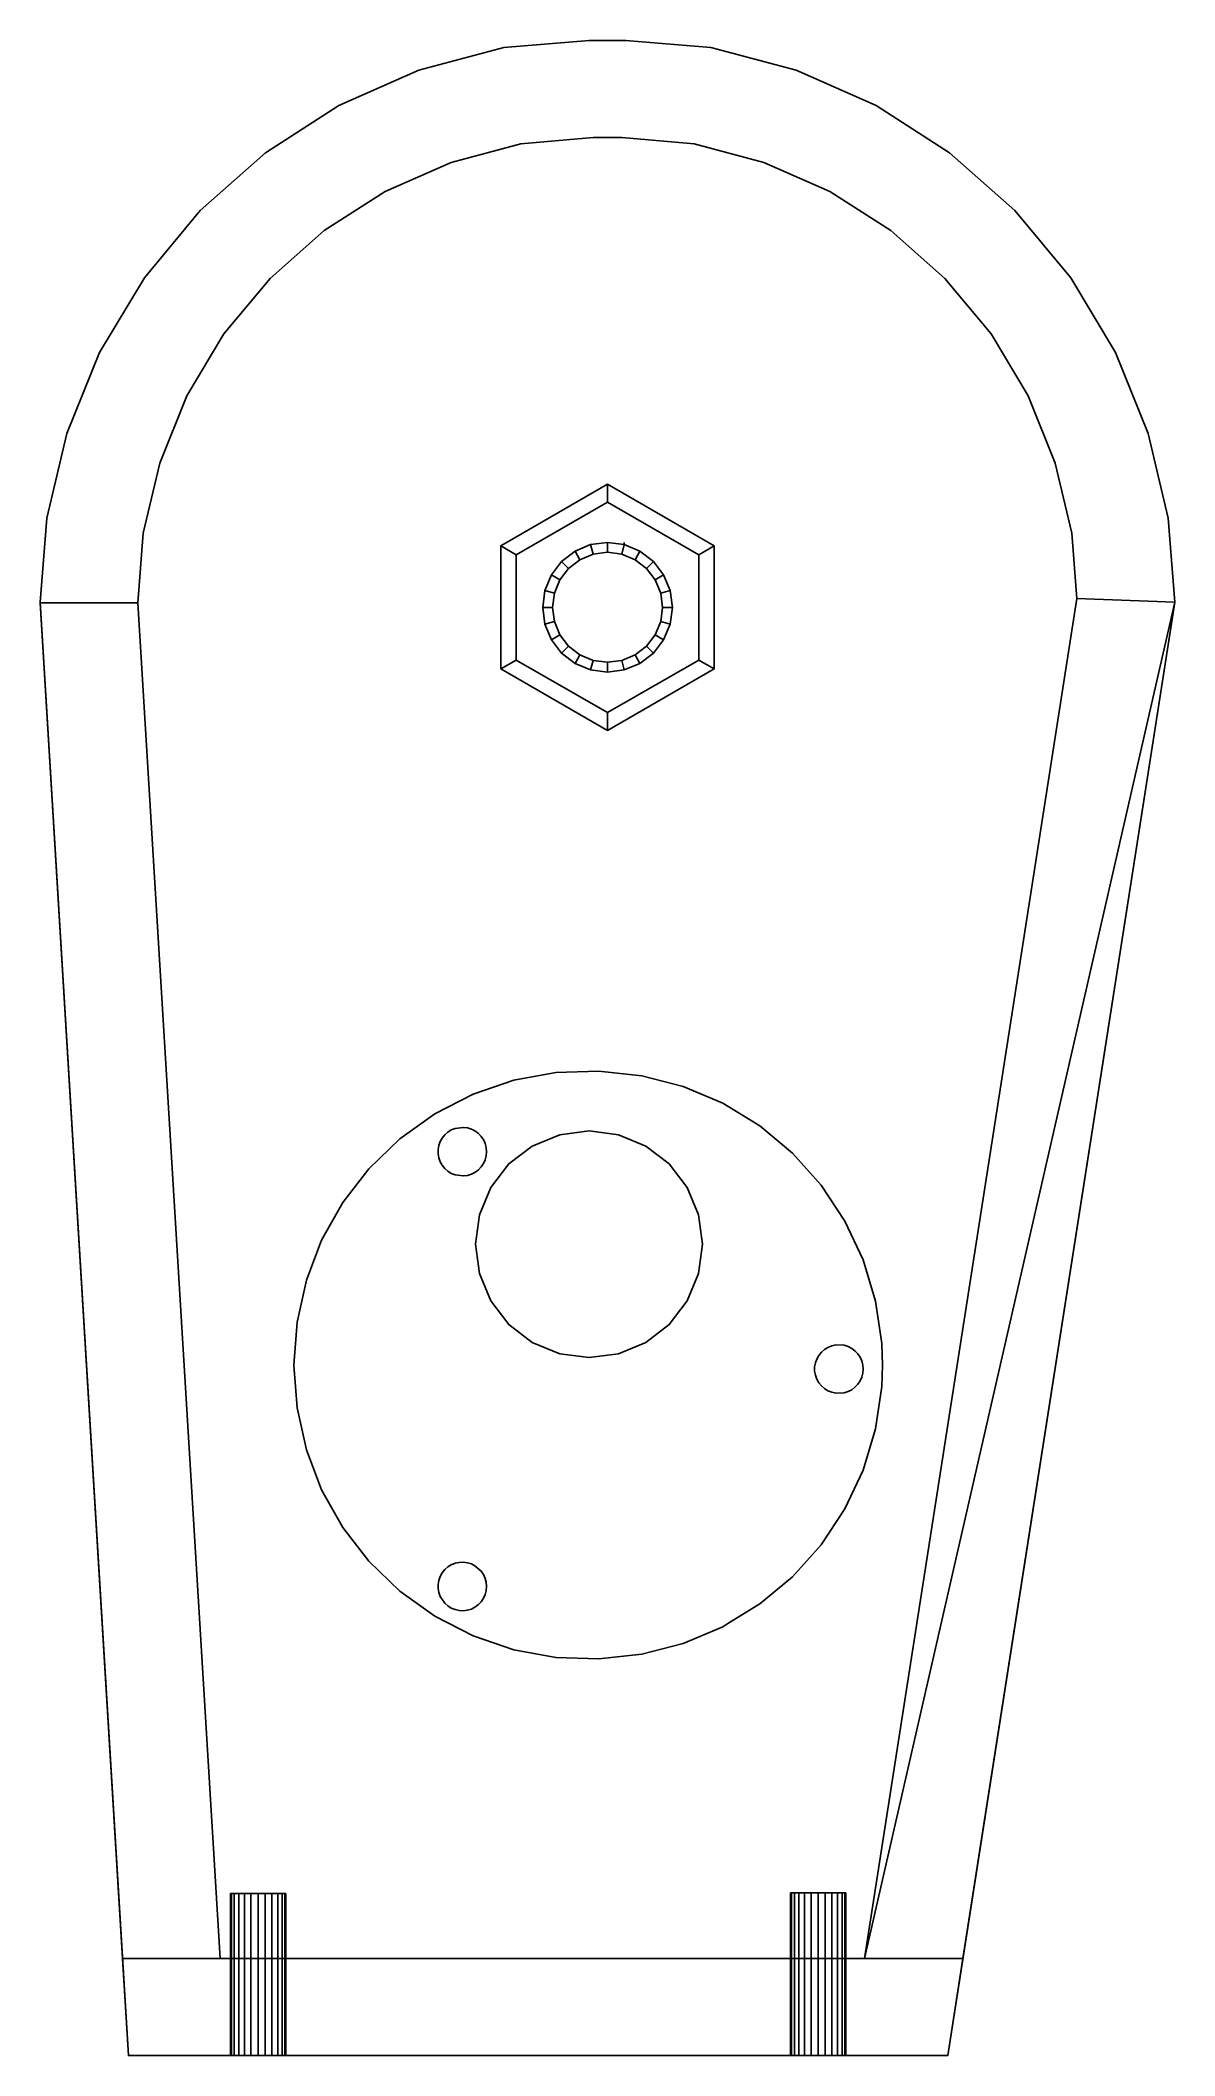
# Model space of a CAD drawing. Header units: metres. Extents: x -5 to 65, y -123 to 1.
import ezdxf

# ---------------------------------------------------------------- set-up
doc = ezdxf.new("R2010")
doc.units = ezdxf.units.M

msp = doc.modelspace()

# ---------------------------------------------------------------- linework, layer by layer
at = {"layer": 'Group#12'}
msp.add_line((59.69, -33.47, 63.85), (59.69, -33.47, 73.85), dxfattribs=at)
for points in [[(64.69, -33.28, 63.85), (50.69, -123, 63.85), (0.13, -123, 63.85), (-5.31, -33.28, 63.85), (-4.91, -28.1, 63.85), (-3.68, -22.86, 63.85), (-1.66, -17.87, 63.85), (1.11, -13.25, 63.85), (4.55, -9.1, 63.85), (8.58, -5.54, 63.85), (13.12, -2.63, 63.85), (18.05, -0.45, 63.85), (23.3, 0.96, 63.85), (28.55, 1.4, 63.85), (30.83, 1.4, 63.85), (36.07, 0.96, 63.85), (41.33, -0.45, 63.85), (46.26, -2.63, 63.85), (50.79, -5.54, 63.85), (54.83, -9.1, 63.85), (58.27, -13.25, 63.85), (61.03, -17.87, 63.85), (63.06, -22.86, 63.85), (64.29, -28.1, 63.85), (64.69, -33.28, 63.85)], [(-5.31, -33.28, 78.85), (-5.31, -33.33, 78.85), (0.7, -33.33, 78.85), (1.04, -29.03, 78.85), (2.06, -24.69, 78.85), (3.73, -20.55, 78.85), (6.02, -16.72, 78.85), (8.87, -13.29, 78.85), (12.21, -10.34, 78.85), (15.97, -7.93, 78.85), (20.05, -6.13, 78.85), (24.34, -4.98, 78.85), (28.8, -4.6, 78.85), (30.57, -4.6, 78.85), (35.03, -4.98, 78.85), (39.33, -6.13, 78.85), (43.41, -7.93, 78.85), (47.17, -10.34, 78.85), (50.51, -13.29, 78.85), (53.36, -16.72, 78.85), (55.65, -20.55, 78.85), (57.32, -24.69, 78.85), (58.34, -29.03, 78.85), (58.65, -33.05, 78.85), (64.69, -33.28, 78.85), (64.29, -28.1, 78.85), (63.06, -22.86, 78.85), (61.03, -17.87, 78.85), (58.27, -13.25, 78.85), (54.83, -9.1, 78.85), (50.79, -5.54, 78.85), (46.26, -2.63, 78.85), (41.33, -0.45, 78.85), (36.07, 0.96, 78.85), (30.83, 1.4, 78.85), (28.55, 1.4, 78.85), (23.3, 0.96, 78.85), (18.05, -0.45, 78.85), (13.12, -2.63, 78.85), (8.58, -5.54, 78.85), (4.55, -9.1, 78.85), (1.11, -13.25, 78.85), (-1.66, -17.87, 78.85), (-3.68, -22.86, 78.85), (-4.91, -28.1, 78.85), (-5.31, -33.28, 78.85)], [(23.3, 0.96, 63.85), (23.3, 0.96, 78.85), (28.55, 1.4, 78.85), (28.55, 1.4, 63.85), (23.3, 0.96, 63.85)], [(28.55, 1.4, 63.85), (28.55, 1.4, 78.85), (30.83, 1.4, 78.85), (30.83, 1.4, 63.85), (28.55, 1.4, 63.85)], [(30.83, 1.4, 63.85), (30.83, 1.4, 78.85), (36.07, 0.96, 78.85), (36.07, 0.96, 63.85), (30.83, 1.4, 63.85)], [(18.05, -0.45, 63.85), (18.05, -0.45, 78.85), (23.3, 0.96, 78.85), (23.3, 0.96, 63.85), (18.05, -0.45, 63.85)], [(36.07, 0.96, 63.85), (36.07, 0.96, 78.85), (41.33, -0.45, 78.85), (41.33, -0.45, 63.85), (36.07, 0.96, 63.85)], [(13.12, -2.63, 63.85), (13.12, -2.63, 78.85), (18.05, -0.45, 78.85), (18.05, -0.45, 63.85), (13.12, -2.63, 63.85)], [(41.33, -0.45, 63.85), (41.33, -0.45, 78.85), (46.26, -2.63, 78.85), (46.26, -2.63, 63.85), (41.33, -0.45, 63.85)], [(8.58, -5.54, 63.85), (8.58, -5.54, 78.85), (13.12, -2.63, 78.85), (13.12, -2.63, 63.85), (8.58, -5.54, 63.85)], [(46.26, -2.63, 63.85), (46.26, -2.63, 78.85), (50.79, -5.54, 78.85), (50.79, -5.54, 63.85), (46.26, -2.63, 63.85)], [(0.7, -33.33, 73.85), (5.78, -117, 73.85), (45.55, -117, 73.85), (58.65, -33.05, 73.85), (58.34, -29.03, 73.85), (57.32, -24.69, 73.85), (55.65, -20.55, 73.85), (53.36, -16.72, 73.85), (50.51, -13.29, 73.85), (47.17, -10.34, 73.85), (43.41, -7.93, 73.85), (39.33, -6.13, 73.85), (35.03, -4.98, 73.85), (30.57, -4.6, 73.85), (28.8, -4.6, 73.85), (24.34, -4.98, 73.85), (20.05, -6.13, 73.85), (15.97, -7.93, 73.85), (12.21, -10.34, 73.85), (8.87, -13.29, 73.85), (6.02, -16.72, 73.85), (3.73, -20.55, 73.85), (2.06, -24.69, 73.85), (1.04, -29.03, 73.85), (0.7, -33.33, 73.85)], [(20.05, -6.13, 73.85), (24.34, -4.98, 73.85), (24.34, -4.98, 78.85), (20.05, -6.13, 78.85), (20.05, -6.13, 73.85)], [(24.34, -4.98, 73.85), (28.8, -4.6, 73.85), (28.8, -4.6, 78.85), (24.34, -4.98, 78.85), (24.34, -4.98, 73.85)], [(28.8, -4.6, 73.85), (30.57, -4.6, 73.85), (30.57, -4.6, 78.85), (28.8, -4.6, 78.85), (28.8, -4.6, 73.85)], [(30.57, -4.6, 73.85), (35.03, -4.98, 73.85), (35.03, -4.98, 78.85), (30.57, -4.6, 78.85), (30.57, -4.6, 73.85)], [(35.03, -4.98, 73.85), (39.33, -6.13, 73.85), (39.33, -6.13, 78.85), (35.03, -4.98, 78.85), (35.03, -4.98, 73.85)], [(4.55, -9.1, 63.85), (4.55, -9.1, 78.85), (8.58, -5.54, 78.85), (8.58, -5.54, 63.85), (4.55, -9.1, 63.85)], [(15.97, -7.93, 73.85), (20.05, -6.13, 73.85), (20.05, -6.13, 78.85), (15.97, -7.93, 78.85), (15.97, -7.93, 73.85)], [(39.33, -6.13, 73.85), (43.41, -7.93, 73.85), (43.41, -7.93, 78.85), (39.33, -6.13, 78.85), (39.33, -6.13, 73.85)], [(50.79, -5.54, 63.85), (50.79, -5.54, 78.85), (54.83, -9.1, 78.85), (54.83, -9.1, 63.85), (50.79, -5.54, 63.85)], [(12.21, -10.34, 73.85), (15.97, -7.93, 73.85), (15.97, -7.93, 78.85), (12.21, -10.34, 78.85), (12.21, -10.34, 73.85)], [(43.41, -7.93, 73.85), (47.17, -10.34, 73.85), (47.17, -10.34, 78.85), (43.41, -7.93, 78.85), (43.41, -7.93, 73.85)], [(1.11, -13.25, 63.85), (1.11, -13.25, 78.85), (4.55, -9.1, 78.85), (4.55, -9.1, 63.85), (1.11, -13.25, 63.85)], [(54.83, -9.1, 63.85), (54.83, -9.1, 78.85), (58.27, -13.25, 78.85), (58.27, -13.25, 63.85), (54.83, -9.1, 63.85)], [(8.87, -13.29, 73.85), (12.21, -10.34, 73.85), (12.21, -10.34, 78.85), (8.87, -13.29, 78.85), (8.87, -13.29, 73.85)], [(47.17, -10.34, 73.85), (50.51, -13.29, 73.85), (50.51, -13.29, 78.85), (47.17, -10.34, 78.85), (47.17, -10.34, 73.85)], [(-1.66, -17.87, 63.85), (-1.66, -17.87, 78.85), (1.11, -13.25, 78.85), (1.11, -13.25, 63.85), (-1.66, -17.87, 63.85)], [(6.02, -16.72, 73.85), (8.87, -13.29, 73.85), (8.87, -13.29, 78.85), (6.02, -16.72, 78.85), (6.02, -16.72, 73.85)], [(50.51, -13.29, 73.85), (53.36, -16.72, 73.85), (53.36, -16.72, 78.85), (50.51, -13.29, 78.85), (50.51, -13.29, 73.85)], [(58.27, -13.25, 63.85), (58.27, -13.25, 78.85), (61.03, -17.87, 78.85), (61.03, -17.87, 63.85), (58.27, -13.25, 63.85)], [(3.73, -20.55, 73.85), (6.02, -16.72, 73.85), (6.02, -16.72, 78.85), (3.73, -20.55, 78.85), (3.73, -20.55, 73.85)], [(53.36, -16.72, 73.85), (55.65, -20.55, 73.85), (55.65, -20.55, 78.85), (53.36, -16.72, 78.85), (53.36, -16.72, 73.85)], [(-3.68, -22.86, 63.85), (-3.68, -22.86, 78.85), (-1.66, -17.87, 78.85), (-1.66, -17.87, 63.85), (-3.68, -22.86, 63.85)], [(61.03, -17.87, 63.85), (61.03, -17.87, 78.85), (63.06, -22.86, 78.85), (63.06, -22.86, 63.85), (61.03, -17.87, 63.85)], [(2.06, -24.69, 73.85), (3.73, -20.55, 73.85), (3.73, -20.55, 78.85), (2.06, -24.69, 78.85), (2.06, -24.69, 73.85)], [(55.65, -20.55, 73.85), (57.32, -24.69, 73.85), (57.32, -24.69, 78.85), (55.65, -20.55, 78.85), (55.65, -20.55, 73.85)], [(-4.91, -28.1, 63.85), (-4.91, -28.1, 78.85), (-3.68, -22.86, 78.85), (-3.68, -22.86, 63.85), (-4.91, -28.1, 63.85)], [(63.06, -22.86, 63.85), (63.06, -22.86, 78.85), (64.29, -28.1, 78.85), (64.29, -28.1, 63.85), (63.06, -22.86, 63.85)], [(1.04, -29.03, 73.85), (2.06, -24.69, 73.85), (2.06, -24.69, 78.85), (1.04, -29.03, 78.85), (1.04, -29.03, 73.85)], [(57.32, -24.69, 73.85), (58.34, -29.03, 73.85), (58.34, -29.03, 78.85), (57.32, -24.69, 78.85), (57.32, -24.69, 73.85)], [(-5.31, -33.28, 63.85), (-5.31, -33.28, 78.85), (-4.91, -28.1, 78.85), (-4.91, -28.1, 63.85), (-5.31, -33.28, 63.85)], [(64.29, -28.1, 63.85), (64.29, -28.1, 78.85), (64.69, -33.28, 78.85), (64.69, -33.28, 63.85), (64.29, -28.1, 63.85)], [(0.7, -33.33, 73.85), (1.04, -29.03, 73.85), (1.04, -29.03, 78.85), (0.7, -33.33, 78.85), (0.7, -33.33, 73.85)], [(25.83, -32.56, 63.85), (25.69, -33.6, 63.85), (25.83, -34.63, 63.85), (26.23, -35.6, 63.85), (26.86, -36.42, 63.85), (27.69, -37.06, 63.85), (28.65, -37.46, 63.85), (29.69, -37.6, 63.85), (30.72, -37.46, 63.85), (31.69, -37.06, 63.85), (32.52, -36.42, 63.85), (33.15, -35.6, 63.85), (33.55, -34.63, 63.85), (33.69, -33.6, 63.85), (33.55, -32.56, 63.85), (33.15, -31.6, 63.85), (32.52, -30.77, 63.85), (31.69, -30.13, 63.85), (30.72, -29.73, 63.85), (29.69, -29.6, 63.85), (28.65, -29.73, 63.85), (27.69, -30.13, 63.85), (26.86, -30.77, 63.85), (26.23, -31.6, 63.85), (25.83, -32.56, 63.85)], [(25.69, -33.6, 73.85), (25.83, -32.56, 73.85), (26.23, -31.6, 73.85), (26.86, -30.77, 73.85), (27.69, -30.13, 73.85), (28.65, -29.73, 73.85), (29.69, -29.6, 73.85), (30.72, -29.73, 73.85), (31.69, -30.13, 73.85), (32.52, -30.77, 73.85), (33.15, -31.6, 73.85), (33.55, -32.56, 73.85), (33.69, -33.6, 73.85), (33.55, -34.63, 73.85), (33.15, -35.6, 73.85), (32.52, -36.42, 73.85), (31.69, -37.06, 73.85), (30.72, -37.46, 73.85), (29.69, -37.6, 73.85), (28.65, -37.46, 73.85), (27.69, -37.06, 73.85), (26.86, -36.42, 73.85), (26.23, -35.6, 73.85), (25.83, -34.63, 73.85), (25.69, -33.6, 73.85)], [(28.65, -29.73, 73.85), (27.69, -30.13, 73.85), (27.69, -30.13, 63.85), (28.65, -29.73, 63.85), (28.65, -29.73, 73.85)], [(29.69, -29.6, 73.85), (28.65, -29.73, 73.85), (28.65, -29.73, 63.85), (29.69, -29.6, 63.85), (29.69, -29.6, 73.85)], [(30.72, -29.73, 73.85), (29.69, -29.6, 73.85), (29.69, -29.6, 63.85), (30.72, -29.73, 63.85), (30.72, -29.73, 73.85)], [(31.69, -30.13, 73.85), (30.72, -29.73, 73.85), (30.72, -29.73, 63.85), (31.69, -30.13, 63.85), (31.69, -30.13, 73.85)], [(58.34, -29.03, 73.85), (58.65, -33.05, 73.85), (58.65, -33.05, 78.85), (58.34, -29.03, 78.85), (58.34, -29.03, 73.85)], [(26.86, -30.77, 73.85), (26.23, -31.6, 73.85), (26.23, -31.6, 63.85), (26.86, -30.77, 63.85), (26.86, -30.77, 73.85)], [(27.69, -30.13, 73.85), (26.86, -30.77, 73.85), (26.86, -30.77, 63.85), (27.69, -30.13, 63.85), (27.69, -30.13, 73.85)], [(32.52, -30.77, 73.85), (31.69, -30.13, 73.85), (31.69, -30.13, 63.85), (32.52, -30.77, 63.85), (32.52, -30.77, 73.85)], [(33.15, -31.6, 73.85), (32.52, -30.77, 73.85), (32.52, -30.77, 63.85), (33.15, -31.6, 63.85), (33.15, -31.6, 73.85)], [(26.23, -31.6, 73.85), (25.83, -32.56, 73.85), (25.83, -32.56, 63.85), (26.23, -31.6, 63.85), (26.23, -31.6, 73.85)], [(33.55, -32.56, 73.85), (33.15, -31.6, 73.85), (33.15, -31.6, 63.85), (33.55, -32.56, 63.85), (33.55, -32.56, 73.85)], [(-0.23, -117, 93.85), (-5.31, -33.33, 78.85), (-5.31, -33.28, 78.85), (-5.31, -33.28, 63.85), (0.13, -123, 63.85), (0.13, -123, 93.85), (-0.23, -117, 93.85)], [(-5.31, -33.33, 78.85), (-0.23, -117, 93.85), (5.78, -117, 93.85), (0.7, -33.33, 78.85), (-5.31, -33.33, 78.85)], [(5.78, -117, 73.85), (0.7, -33.33, 73.85), (0.7, -33.33, 78.85), (5.78, -117, 93.85), (5.78, -117, 73.85)], [(25.83, -32.56, 73.85), (25.69, -33.6, 73.85), (25.69, -33.6, 63.85), (25.83, -32.56, 63.85), (25.83, -32.56, 73.85)], [(33.69, -33.6, 73.85), (33.55, -32.56, 73.85), (33.55, -32.56, 63.85), (33.69, -33.6, 63.85), (33.69, -33.6, 73.85)], [(45.55, -117, 93.85), (58.65, -33.05, 78.85), (58.65, -33.05, 73.85), (45.55, -117, 73.85), (45.55, -117, 93.85)], [(58.65, -33.05, 78.85), (45.55, -117, 93.85), (64.69, -33.28, 78.85), (58.65, -33.05, 78.85)], [(51.62, -117, 93.85), (64.69, -33.28, 78.85), (45.55, -117, 93.85), (51.62, -117, 93.85)], [(50.69, -123, 93.85), (50.69, -123, 63.85), (64.69, -33.28, 63.85), (64.69, -33.28, 78.85), (51.62, -117, 93.85), (50.69, -123, 93.85)], [(25.69, -33.6, 73.85), (25.83, -34.63, 73.85), (25.83, -34.63, 63.85), (25.69, -33.6, 63.85), (25.69, -33.6, 73.85)], [(25.83, -34.63, 73.85), (26.23, -35.6, 73.85), (26.23, -35.6, 63.85), (25.83, -34.63, 63.85), (25.83, -34.63, 73.85)], [(33.15, -35.6, 73.85), (33.55, -34.63, 73.85), (33.55, -34.63, 63.85), (33.15, -35.6, 63.85), (33.15, -35.6, 73.85)], [(33.55, -34.63, 73.85), (33.69, -33.6, 73.85), (33.69, -33.6, 63.85), (33.55, -34.63, 63.85), (33.55, -34.63, 73.85)], [(26.23, -35.6, 73.85), (26.86, -36.42, 73.85), (26.86, -36.42, 63.85), (26.23, -35.6, 63.85), (26.23, -35.6, 73.85)], [(32.52, -36.42, 73.85), (33.15, -35.6, 73.85), (33.15, -35.6, 63.85), (32.52, -36.42, 63.85), (32.52, -36.42, 73.85)], [(26.86, -36.42, 73.85), (27.69, -37.06, 73.85), (27.69, -37.06, 63.85), (26.86, -36.42, 63.85), (26.86, -36.42, 73.85)], [(27.69, -37.06, 73.85), (28.65, -37.46, 73.85), (28.65, -37.46, 63.85), (27.69, -37.06, 63.85), (27.69, -37.06, 73.85)], [(30.72, -37.46, 73.85), (31.69, -37.06, 73.85), (31.69, -37.06, 63.85), (30.72, -37.46, 63.85), (30.72, -37.46, 73.85)], [(31.69, -37.06, 73.85), (32.52, -36.42, 73.85), (32.52, -36.42, 63.85), (31.69, -37.06, 63.85), (31.69, -37.06, 73.85)], [(28.65, -37.46, 73.85), (29.69, -37.6, 73.85), (29.69, -37.6, 63.85), (28.65, -37.46, 63.85), (28.65, -37.46, 73.85)], [(29.69, -37.6, 73.85), (30.72, -37.46, 73.85), (30.72, -37.46, 63.85), (29.69, -37.6, 63.85), (29.69, -37.6, 73.85)], [(39.08, -95.12, 73.85), (37.12, -96.32, 73.85), (36.8, -96.52, 73.85), (34.36, -97.55, 73.85), (31.8, -98.22, 73.85), (29.16, -98.51, 73.85), (26.51, -98.42, 73.85), (23.9, -97.94, 73.85), (21.39, -97.08, 73.85), (19.04, -95.87, 73.85), (16.88, -94.32, 73.85), (14.97, -92.48, 73.85), (13.35, -90.39, 73.85), (12.05, -88.07, 73.85), (11.11, -85.6, 73.85), (10.53, -83.01, 73.85), (10.34, -80.37, 73.85), (10.53, -77.72, 73.85), (11.11, -75.13, 73.85), (12.05, -72.66, 73.85), (13.35, -70.34, 73.85), (14.97, -68.25, 73.85), (16.88, -66.41, 73.85), (19.04, -64.86, 73.85), (21.39, -63.65, 73.85), (23.9, -62.79, 73.85), (26.51, -62.31, 73.85), (29.16, -62.22, 73.85), (31.8, -62.51, 73.85), (34.36, -63.18, 73.85), (36.8, -64.21, 73.85), (39.08, -65.61, 73.85), (41.1, -67.29, 73.85), (42.87, -69.27, 73.85), (44.33, -71.48, 73.85), (45.46, -73.88, 73.85), (46.22, -76.42, 73.85), (46.61, -79.04, 73.85), (46.66, -80.37, 73.85), (46.61, -81.69, 73.85), (46.22, -84.31, 73.85), (45.46, -86.85, 73.85), (44.33, -89.25, 73.85), (42.87, -91.46, 73.85), (41.1, -93.44, 73.85), (39.08, -95.12, 73.85)], [(37.12, -96.32, 69.85), (39.08, -95.12, 69.85), (41.1, -93.44, 69.85), (42.87, -91.46, 69.85), (44.33, -89.25, 69.85), (45.46, -86.85, 69.85), (46.22, -84.31, 69.85), (46.61, -81.69, 69.85), (46.66, -80.37, 69.85), (46.61, -79.04, 69.85), (46.22, -76.42, 69.85), (45.46, -73.88, 69.85), (44.33, -71.48, 69.85), (42.87, -69.27, 69.85), (41.1, -67.29, 69.85), (39.08, -65.61, 69.85), (36.8, -64.21, 69.85), (34.36, -63.18, 69.85), (31.8, -62.51, 69.85), (29.16, -62.22, 69.85), (26.51, -62.31, 69.85), (23.9, -62.79, 69.85), (21.39, -63.65, 69.85), (19.04, -64.86, 69.85), (16.88, -66.41, 69.85), (14.97, -68.25, 69.85), (13.35, -70.34, 69.85), (12.05, -72.66, 69.85), (11.11, -75.13, 69.85), (10.53, -77.72, 69.85), (10.34, -80.37, 69.85), (10.53, -83.01, 69.85), (11.11, -85.6, 69.85), (12.05, -88.07, 69.85), (13.35, -90.39, 69.85), (14.97, -92.48, 69.85), (16.88, -94.32, 69.85), (19.04, -95.87, 69.85), (21.39, -97.08, 69.85), (23.9, -97.94, 69.85), (26.51, -98.42, 69.85), (29.16, -98.51, 69.85), (31.8, -98.22, 69.85), (34.36, -97.55, 69.85), (36.8, -96.52, 69.85), (37.12, -96.32, 69.85)], [(23.9, -62.79, 73.85), (21.39, -63.65, 73.85), (21.39, -63.65, 69.85), (23.9, -62.79, 69.85), (23.9, -62.79, 73.85)], [(26.51, -62.31, 73.85), (23.9, -62.79, 73.85), (23.9, -62.79, 69.85), (26.51, -62.31, 69.85), (26.51, -62.31, 73.85)], [(29.16, -62.22, 73.85), (26.51, -62.31, 73.85), (26.51, -62.31, 69.85), (29.16, -62.22, 69.85), (29.16, -62.22, 73.85)], [(31.8, -62.51, 73.85), (29.16, -62.22, 73.85), (29.16, -62.22, 69.85), (31.8, -62.51, 69.85), (31.8, -62.51, 73.85)], [(34.36, -63.18, 73.85), (31.8, -62.51, 73.85), (31.8, -62.51, 69.85), (34.36, -63.18, 69.85), (34.36, -63.18, 73.85)], [(36.8, -64.21, 73.85), (34.36, -63.18, 73.85), (34.36, -63.18, 69.85), (36.8, -64.21, 69.85), (36.8, -64.21, 73.85)], [(21.39, -63.65, 73.85), (19.04, -64.86, 73.85), (19.04, -64.86, 69.85), (21.39, -63.65, 69.85), (21.39, -63.65, 73.85)], [(39.08, -65.61, 73.85), (36.8, -64.21, 73.85), (36.8, -64.21, 69.85), (39.08, -65.61, 69.85), (39.08, -65.61, 73.85)], [(19.04, -64.86, 73.85), (16.88, -66.41, 73.85), (16.88, -66.41, 69.85), (19.04, -64.86, 69.85), (19.04, -64.86, 73.85)], [(20.29, -68.63, 63.86), (20.79, -68.7, 63.86), (21.04, -68.67, 63.86), (21.29, -68.59, 63.86), (21.51, -68.48, 63.86), (21.72, -68.33, 63.86), (21.9, -68.14, 63.86), (22.04, -67.93, 63.86), (22.14, -67.7, 63.86), (22.21, -67.45, 63.86), (22.23, -67.2, 63.86), (22.21, -66.95, 63.86), (22.14, -66.7, 63.86), (22.05, -66.49, 63.86), (21.9, -66.26, 63.86), (21.72, -66.07, 63.86), (21.51, -65.92, 63.86), (21.29, -65.81, 63.86), (21.04, -65.73, 63.86), (20.79, -65.7, 63.86), (20.29, -65.77, 63.86), (20.05, -65.86, 63.86), (19.84, -65.99, 63.86), (19.65, -66.16, 63.86), (19.49, -66.36, 63.86), (19.36, -66.58, 63.86), (19.28, -66.82, 63.86), (19.23, -67.07, 63.86), (19.23, -67.33, 63.86), (19.28, -67.58, 63.86), (19.36, -67.82, 63.86), (19.49, -68.04, 63.86), (19.65, -68.24, 63.86), (19.84, -68.41, 63.86), (20.05, -68.54, 63.86), (20.29, -68.63, 63.86)], [(20.05, -65.86, 69.85), (20.29, -65.77, 69.85), (20.79, -65.7, 69.85), (21.04, -65.73, 69.85), (21.29, -65.81, 69.85), (21.51, -65.92, 69.85), (21.72, -66.07, 69.85), (21.9, -66.26, 69.85), (22.05, -66.49, 69.85), (22.14, -66.7, 69.85), (22.21, -66.95, 69.85), (22.23, -67.2, 69.85), (22.21, -67.45, 69.85), (22.14, -67.7, 69.85), (22.04, -67.93, 69.85), (21.9, -68.14, 69.85), (21.72, -68.33, 69.85), (21.51, -68.48, 69.85), (21.29, -68.59, 69.85), (21.04, -68.67, 69.85), (20.79, -68.7, 69.85), (20.29, -68.63, 69.85), (20.05, -68.54, 69.85), (19.84, -68.41, 69.85), (19.65, -68.24, 69.85), (19.49, -68.04, 69.85), (19.36, -67.82, 69.85), (19.28, -67.58, 69.85), (19.23, -67.33, 69.85), (19.23, -67.07, 69.85), (19.28, -66.82, 69.85), (19.36, -66.58, 69.85), (19.49, -66.36, 69.85), (19.65, -66.16, 69.85), (19.84, -65.99, 69.85), (20.05, -65.86, 69.85)], [(20.05, -65.86, 63.86), (20.05, -65.86, 69.85), (19.84, -65.99, 69.85), (19.84, -65.99, 63.86), (20.05, -65.86, 63.86)], [(20.29, -65.77, 63.86), (20.29, -65.77, 69.85), (20.05, -65.86, 69.85), (20.05, -65.86, 63.86), (20.29, -65.77, 63.86)], [(20.79, -65.7, 63.86), (20.79, -65.7, 69.85), (20.29, -65.77, 69.85), (20.29, -65.77, 63.86), (20.79, -65.7, 63.86)], [(21.04, -65.73, 63.86), (21.04, -65.73, 69.85), (20.79, -65.7, 69.85), (20.79, -65.7, 63.86), (21.04, -65.73, 63.86)], [(21.29, -65.81, 63.86), (21.29, -65.81, 69.85), (21.04, -65.73, 69.85), (21.04, -65.73, 63.86), (21.29, -65.81, 63.86)], [(21.51, -65.92, 63.86), (21.51, -65.92, 69.85), (21.29, -65.81, 69.85), (21.29, -65.81, 63.86), (21.51, -65.92, 63.86)], [(21.72, -66.07, 63.86), (21.72, -66.07, 69.85), (21.51, -65.92, 69.85), (21.51, -65.92, 63.86), (21.72, -66.07, 63.86)], [(30.36, -66.15, 63.85), (28.55, -65.91, 63.85), (26.74, -66.15, 63.85), (25.05, -66.85, 63.85), (23.6, -67.96, 63.85), (22.49, -69.41, 63.85), (21.79, -71.1, 63.85), (21.55, -72.91, 63.85), (21.79, -74.72, 63.85), (22.49, -76.41, 63.85), (23.6, -77.86, 63.85), (25.05, -78.97, 63.85), (26.74, -79.67, 63.85), (28.55, -79.91, 63.85), (30.36, -79.67, 63.85), (32.05, -78.97, 63.85), (33.5, -77.86, 63.85), (34.61, -76.41, 63.85), (35.31, -74.72, 63.85), (35.55, -72.91, 63.85), (35.31, -71.1, 63.85), (34.61, -69.41, 63.85), (33.5, -67.96, 63.85), (32.05, -66.85, 63.85), (30.36, -66.15, 63.85)], [(22.49, -76.41, 69.85), (21.79, -74.72, 69.85), (21.55, -72.91, 69.85), (21.79, -71.1, 69.85), (22.49, -69.41, 69.85), (23.6, -67.96, 69.85), (25.05, -66.85, 69.85), (26.74, -66.15, 69.85), (28.55, -65.91, 69.85), (30.36, -66.15, 69.85), (32.05, -66.85, 69.85), (33.5, -67.96, 69.85), (34.61, -69.41, 69.85), (35.31, -71.1, 69.85), (35.55, -72.91, 69.85), (35.31, -74.72, 69.85), (34.61, -76.41, 69.85), (33.5, -77.86, 69.85), (32.05, -78.97, 69.85), (30.36, -79.67, 69.85), (28.55, -79.91, 69.85), (26.74, -79.67, 69.85), (25.05, -78.97, 69.85), (23.6, -77.86, 69.85), (22.49, -76.41, 69.85)], [(26.74, -66.15, 63.85), (28.55, -65.91, 63.85), (28.55, -65.91, 69.85), (26.74, -66.15, 69.85), (26.74, -66.15, 63.85)], [(28.55, -65.91, 63.85), (30.36, -66.15, 63.85), (30.36, -66.15, 69.85), (28.55, -65.91, 69.85), (28.55, -65.91, 63.85)], [(41.1, -67.29, 73.85), (39.08, -65.61, 73.85), (39.08, -65.61, 69.85), (41.1, -67.29, 69.85), (41.1, -67.29, 73.85)], [(16.88, -66.41, 73.85), (14.97, -68.25, 73.85), (14.97, -68.25, 69.85), (16.88, -66.41, 69.85), (16.88, -66.41, 73.85)], [(19.28, -66.82, 63.86), (19.28, -66.82, 69.85), (19.23, -67.07, 69.85), (19.23, -67.07, 63.86), (19.28, -66.82, 63.86)], [(19.23, -67.07, 63.86), (19.23, -67.07, 69.85), (19.23, -67.33, 69.85), (19.23, -67.33, 63.86), (19.23, -67.07, 63.86)], [(19.36, -66.58, 63.86), (19.36, -66.58, 69.85), (19.28, -66.82, 69.85), (19.28, -66.82, 63.86), (19.36, -66.58, 63.86)], [(19.49, -66.36, 63.86), (19.49, -66.36, 69.85), (19.36, -66.58, 69.85), (19.36, -66.58, 63.86), (19.49, -66.36, 63.86)], [(19.65, -66.16, 63.86), (19.65, -66.16, 69.85), (19.49, -66.36, 69.85), (19.49, -66.36, 63.86), (19.65, -66.16, 63.86)], [(19.84, -65.99, 63.86), (19.84, -65.99, 69.85), (19.65, -66.16, 69.85), (19.65, -66.16, 63.86), (19.84, -65.99, 63.86)], [(21.9, -66.26, 63.86), (21.9, -66.26, 69.85), (21.72, -66.07, 69.85), (21.72, -66.07, 63.86), (21.9, -66.26, 63.86)], [(22.05, -66.49, 63.86), (22.05, -66.49, 69.85), (21.9, -66.26, 69.85), (21.9, -66.26, 63.86), (22.05, -66.49, 63.86)], [(22.14, -66.7, 63.86), (22.14, -66.7, 69.85), (22.05, -66.49, 69.85), (22.05, -66.49, 63.86), (22.14, -66.7, 63.86)], [(22.21, -66.95, 63.86), (22.21, -66.95, 69.85), (22.14, -66.7, 69.85), (22.14, -66.7, 63.86), (22.21, -66.95, 63.86)], [(22.23, -67.2, 63.86), (22.23, -67.2, 69.85), (22.21, -66.95, 69.85), (22.21, -66.95, 63.86), (22.23, -67.2, 63.86)], [(23.6, -67.96, 63.85), (25.05, -66.85, 63.85), (25.05, -66.85, 69.85), (23.6, -67.96, 69.85), (23.6, -67.96, 63.85)], [(25.05, -66.85, 63.85), (26.74, -66.15, 63.85), (26.74, -66.15, 69.85), (25.05, -66.85, 69.85), (25.05, -66.85, 63.85)], [(30.36, -66.15, 63.85), (32.05, -66.85, 63.85), (32.05, -66.85, 69.85), (30.36, -66.15, 69.85), (30.36, -66.15, 63.85)], [(32.05, -66.85, 63.85), (33.5, -67.96, 63.85), (33.5, -67.96, 69.85), (32.05, -66.85, 69.85), (32.05, -66.85, 63.85)], [(14.97, -68.25, 73.85), (13.35, -70.34, 73.85), (13.35, -70.34, 69.85), (14.97, -68.25, 69.85), (14.97, -68.25, 73.85)], [(19.23, -67.33, 63.86), (19.23, -67.33, 69.85), (19.28, -67.58, 69.85), (19.28, -67.58, 63.86), (19.23, -67.33, 63.86)], [(19.28, -67.58, 63.86), (19.28, -67.58, 69.85), (19.36, -67.82, 69.85), (19.36, -67.82, 63.86), (19.28, -67.58, 63.86)], [(19.36, -67.82, 63.86), (19.36, -67.82, 69.85), (19.49, -68.04, 69.85), (19.49, -68.04, 63.86), (19.36, -67.82, 63.86)], [(19.49, -68.04, 63.86), (19.49, -68.04, 69.85), (19.65, -68.24, 69.85), (19.65, -68.24, 63.86), (19.49, -68.04, 63.86)], [(19.65, -68.24, 63.86), (19.65, -68.24, 69.85), (19.84, -68.41, 69.85), (19.84, -68.41, 63.86), (19.65, -68.24, 63.86)], [(19.84, -68.41, 63.86), (19.84, -68.41, 69.85), (20.05, -68.54, 69.85), (20.05, -68.54, 63.86), (19.84, -68.41, 63.86)], [(21.51, -68.48, 63.86), (21.51, -68.48, 69.85), (21.72, -68.33, 69.85), (21.72, -68.33, 63.86), (21.51, -68.48, 63.86)], [(21.72, -68.33, 63.86), (21.72, -68.33, 69.85), (21.9, -68.14, 69.85), (21.9, -68.14, 63.86), (21.72, -68.33, 63.86)], [(21.9, -68.14, 63.86), (21.9, -68.14, 69.85), (22.04, -67.93, 69.85), (22.04, -67.93, 63.86), (21.9, -68.14, 63.86)], [(22.04, -67.93, 63.86), (22.04, -67.93, 69.85), (22.14, -67.7, 69.85), (22.14, -67.7, 63.86), (22.04, -67.93, 63.86)], [(22.14, -67.7, 63.86), (22.14, -67.7, 69.85), (22.21, -67.45, 69.85), (22.21, -67.45, 63.86), (22.14, -67.7, 63.86)], [(22.21, -67.45, 63.86), (22.21, -67.45, 69.85), (22.23, -67.2, 69.85), (22.23, -67.2, 63.86), (22.21, -67.45, 63.86)], [(22.49, -69.41, 63.85), (23.6, -67.96, 63.85), (23.6, -67.96, 69.85), (22.49, -69.41, 69.85), (22.49, -69.41, 63.85)], [(33.5, -67.96, 63.85), (34.61, -69.41, 63.85), (34.61, -69.41, 69.85), (33.5, -67.96, 69.85), (33.5, -67.96, 63.85)], [(42.87, -69.27, 73.85), (41.1, -67.29, 73.85), (41.1, -67.29, 69.85), (42.87, -69.27, 69.85), (42.87, -69.27, 73.85)], [(20.05, -68.54, 63.86), (20.05, -68.54, 69.85), (20.29, -68.63, 69.85), (20.29, -68.63, 63.86), (20.05, -68.54, 63.86)], [(20.29, -68.63, 63.86), (20.29, -68.63, 69.85), (20.79, -68.7, 69.85), (20.79, -68.7, 63.86), (20.29, -68.63, 63.86)], [(20.79, -68.7, 63.86), (20.79, -68.7, 69.85), (21.04, -68.67, 69.85), (21.04, -68.67, 63.86), (20.79, -68.7, 63.86)], [(21.04, -68.67, 63.86), (21.04, -68.67, 69.85), (21.29, -68.59, 69.85), (21.29, -68.59, 63.86), (21.04, -68.67, 63.86)], [(21.29, -68.59, 63.86), (21.29, -68.59, 69.85), (21.51, -68.48, 69.85), (21.51, -68.48, 63.86), (21.29, -68.59, 63.86)], [(21.79, -71.1, 63.85), (22.49, -69.41, 63.85), (22.49, -69.41, 69.85), (21.79, -71.1, 69.85), (21.79, -71.1, 63.85)], [(34.61, -69.41, 63.85), (35.31, -71.1, 63.85), (35.31, -71.1, 69.85), (34.61, -69.41, 69.85), (34.61, -69.41, 63.85)], [(44.33, -71.48, 73.85), (42.87, -69.27, 73.85), (42.87, -69.27, 69.85), (44.33, -71.48, 69.85), (44.33, -71.48, 73.85)], [(13.35, -70.34, 73.85), (12.05, -72.66, 73.85), (12.05, -72.66, 69.85), (13.35, -70.34, 69.85), (13.35, -70.34, 73.85)], [(21.55, -72.91, 63.85), (21.79, -71.1, 63.85), (21.79, -71.1, 69.85), (21.55, -72.91, 69.85), (21.55, -72.91, 63.85)], [(35.31, -71.1, 63.85), (35.55, -72.91, 63.85), (35.55, -72.91, 69.85), (35.31, -71.1, 69.85), (35.31, -71.1, 63.85)], [(45.46, -73.88, 73.85), (44.33, -71.48, 73.85), (44.33, -71.48, 69.85), (45.46, -73.88, 69.85), (45.46, -73.88, 73.85)], [(12.05, -72.66, 73.85), (11.11, -75.13, 73.85), (11.11, -75.13, 69.85), (12.05, -72.66, 69.85), (12.05, -72.66, 73.85)], [(21.79, -74.72, 63.85), (21.55, -72.91, 63.85), (21.55, -72.91, 69.85), (21.79, -74.72, 69.85), (21.79, -74.72, 63.85)], [(35.55, -72.91, 63.85), (35.31, -74.72, 63.85), (35.31, -74.72, 69.85), (35.55, -72.91, 69.85), (35.55, -72.91, 63.85)], [(46.22, -76.42, 73.85), (45.46, -73.88, 73.85), (45.46, -73.88, 69.85), (46.22, -76.42, 69.85), (46.22, -76.42, 73.85)], [(11.11, -75.13, 73.85), (10.53, -77.72, 73.85), (10.53, -77.72, 69.85), (11.11, -75.13, 69.85), (11.11, -75.13, 73.85)], [(22.49, -76.41, 63.85), (21.79, -74.72, 63.85), (21.79, -74.72, 69.85), (22.49, -76.41, 69.85), (22.49, -76.41, 63.85)], [(35.31, -74.72, 63.85), (34.61, -76.41, 63.85), (34.61, -76.41, 69.85), (35.31, -74.72, 69.85), (35.31, -74.72, 63.85)], [(23.6, -77.86, 63.85), (22.49, -76.41, 63.85), (22.49, -76.41, 69.85), (23.6, -77.86, 69.85), (23.6, -77.86, 63.85)], [(34.61, -76.41, 63.85), (33.5, -77.86, 63.85), (33.5, -77.86, 69.85), (34.61, -76.41, 69.85), (34.61, -76.41, 63.85)], [(46.61, -79.04, 73.85), (46.22, -76.42, 73.85), (46.22, -76.42, 69.85), (46.61, -79.04, 69.85), (46.61, -79.04, 73.85)], [(10.53, -77.72, 73.85), (10.34, -80.37, 73.85), (10.34, -80.37, 69.85), (10.53, -77.72, 69.85), (10.53, -77.72, 73.85)], [(25.05, -78.97, 63.85), (23.6, -77.86, 63.85), (23.6, -77.86, 69.85), (25.05, -78.97, 69.85), (25.05, -78.97, 63.85)], [(33.5, -77.86, 63.85), (32.05, -78.97, 63.85), (32.05, -78.97, 69.85), (33.5, -77.86, 69.85), (33.5, -77.86, 63.85)], [(26.74, -79.67, 63.85), (25.05, -78.97, 63.85), (25.05, -78.97, 69.85), (26.74, -79.67, 69.85), (26.74, -79.67, 63.85)], [(32.05, -78.97, 63.85), (30.36, -79.67, 63.85), (30.36, -79.67, 69.85), (32.05, -78.97, 69.85), (32.05, -78.97, 63.85)], [(43.53, -82.05, 63.85), (43.78, -82.11, 63.85), (44.29, -82.08, 63.85), (44.53, -82.01, 63.85), (44.76, -81.9, 63.85), (44.96, -81.74, 63.85), (45.14, -81.56, 63.85), (45.28, -81.35, 63.85), (45.38, -81.12, 63.85), (45.45, -80.87, 63.85), (45.47, -80.62, 63.85), (45.45, -80.37, 63.85), (45.38, -80.12, 63.85), (45.28, -79.89, 63.85), (45.14, -79.68, 63.85), (44.96, -79.49, 63.85), (44.76, -79.34, 63.85), (44.53, -79.23, 63.85), (44.29, -79.15, 63.85), (43.78, -79.13, 63.85), (43.53, -79.18, 63.85), (43.29, -79.28, 63.85), (43.08, -79.41, 63.85), (42.89, -79.58, 63.85), (42.73, -79.78, 63.85), (42.6, -80, 63.85), (42.52, -80.24, 63.85), (42.47, -80.49, 63.85), (42.47, -80.75, 63.85), (42.52, -81, 63.85), (42.6, -81.24, 63.85), (42.73, -81.46, 63.85), (42.89, -81.66, 63.85), (43.08, -81.82, 63.85), (43.29, -81.96, 63.85), (43.53, -82.05, 63.85)], [(45.14, -81.56, 69.85), (44.96, -81.74, 69.85), (44.76, -81.9, 69.85), (44.53, -82.01, 69.85), (44.29, -82.08, 69.85), (43.78, -82.11, 69.85), (43.53, -82.05, 69.85), (43.29, -81.96, 69.85), (43.08, -81.82, 69.85), (42.89, -81.66, 69.85), (42.73, -81.46, 69.85), (42.6, -81.24, 69.85), (42.52, -81, 69.85), (42.47, -80.75, 69.85), (42.47, -80.49, 69.85), (42.52, -80.24, 69.85), (42.6, -80, 69.85), (42.73, -79.78, 69.85), (42.89, -79.58, 69.85), (43.08, -79.41, 69.85), (43.29, -79.28, 69.85), (43.53, -79.18, 69.85), (43.78, -79.13, 69.85), (44.29, -79.15, 69.85), (44.53, -79.23, 69.85), (44.76, -79.34, 69.85), (44.96, -79.49, 69.85), (45.14, -79.68, 69.85), (45.28, -79.89, 69.85), (45.38, -80.12, 69.85), (45.45, -80.37, 69.85), (45.47, -80.62, 69.85), (45.45, -80.87, 69.85), (45.38, -81.12, 69.85), (45.28, -81.35, 69.85), (45.14, -81.56, 69.85)], [(42.89, -79.58, 63.85), (42.89, -79.58, 69.85), (42.73, -79.78, 69.85), (42.73, -79.78, 63.85), (42.89, -79.58, 63.85)], [(43.08, -79.41, 63.85), (43.08, -79.41, 69.85), (42.89, -79.58, 69.85), (42.89, -79.58, 63.85), (43.08, -79.41, 63.85)], [(43.29, -79.28, 63.85), (43.29, -79.28, 69.85), (43.08, -79.41, 69.85), (43.08, -79.41, 63.85), (43.29, -79.28, 63.85)], [(43.53, -79.18, 63.85), (43.53, -79.18, 69.85), (43.29, -79.28, 69.85), (43.29, -79.28, 63.85), (43.53, -79.18, 63.85)], [(43.78, -79.13, 63.85), (43.78, -79.13, 69.85), (43.53, -79.18, 69.85), (43.53, -79.18, 63.85), (43.78, -79.13, 63.85)], [(44.29, -79.15, 63.85), (44.29, -79.15, 69.85), (43.78, -79.13, 69.85), (43.78, -79.13, 63.85), (44.29, -79.15, 63.85)], [(44.53, -79.23, 63.85), (44.53, -79.23, 69.85), (44.29, -79.15, 69.85), (44.29, -79.15, 63.85), (44.53, -79.23, 63.85)], [(44.76, -79.34, 63.85), (44.76, -79.34, 69.85), (44.53, -79.23, 69.85), (44.53, -79.23, 63.85), (44.76, -79.34, 63.85)], [(44.96, -79.49, 63.85), (44.96, -79.49, 69.85), (44.76, -79.34, 69.85), (44.76, -79.34, 63.85), (44.96, -79.49, 63.85)], [(45.14, -79.68, 63.85), (45.14, -79.68, 69.85), (44.96, -79.49, 69.85), (44.96, -79.49, 63.85), (45.14, -79.68, 63.85)], [(46.66, -80.37, 73.85), (46.61, -79.04, 73.85), (46.61, -79.04, 69.85), (46.66, -80.37, 69.85), (46.66, -80.37, 73.85)], [(10.34, -80.37, 73.85), (10.53, -83.01, 73.85), (10.53, -83.01, 69.85), (10.34, -80.37, 69.85), (10.34, -80.37, 73.85)], [(28.55, -79.91, 63.85), (26.74, -79.67, 63.85), (26.74, -79.67, 69.85), (28.55, -79.91, 69.85), (28.55, -79.91, 63.85)], [(30.36, -79.67, 63.85), (28.55, -79.91, 63.85), (28.55, -79.91, 69.85), (30.36, -79.67, 69.85), (30.36, -79.67, 63.85)], [(42.52, -80.24, 63.85), (42.52, -80.24, 69.85), (42.47, -80.49, 69.85), (42.47, -80.49, 63.85), (42.52, -80.24, 63.85)], [(42.47, -80.49, 63.85), (42.47, -80.49, 69.85), (42.47, -80.75, 69.85), (42.47, -80.75, 63.85), (42.47, -80.49, 63.85)], [(42.47, -80.75, 63.85), (42.47, -80.75, 69.85), (42.52, -81, 69.85), (42.52, -81, 63.85), (42.47, -80.75, 63.85)], [(42.6, -80, 63.85), (42.6, -80, 69.85), (42.52, -80.24, 69.85), (42.52, -80.24, 63.85), (42.6, -80, 63.85)], [(42.73, -79.78, 63.85), (42.73, -79.78, 69.85), (42.6, -80, 69.85), (42.6, -80, 63.85), (42.73, -79.78, 63.85)], [(45.28, -79.89, 63.85), (45.28, -79.89, 69.85), (45.14, -79.68, 69.85), (45.14, -79.68, 63.85), (45.28, -79.89, 63.85)], [(45.38, -80.12, 63.85), (45.38, -80.12, 69.85), (45.28, -79.89, 69.85), (45.28, -79.89, 63.85), (45.38, -80.12, 63.85)], [(45.45, -80.37, 63.85), (45.45, -80.37, 69.85), (45.38, -80.12, 69.85), (45.38, -80.12, 63.85), (45.45, -80.37, 63.85)], [(45.47, -80.62, 63.85), (45.47, -80.62, 69.85), (45.45, -80.37, 69.85), (45.45, -80.37, 63.85), (45.47, -80.62, 63.85)], [(45.45, -80.87, 63.85), (45.45, -80.87, 69.85), (45.47, -80.62, 69.85), (45.47, -80.62, 63.85), (45.45, -80.87, 63.85)], [(46.61, -81.69, 73.85), (46.66, -80.37, 73.85), (46.66, -80.37, 69.85), (46.61, -81.69, 69.85), (46.61, -81.69, 73.85)], [(42.52, -81, 63.85), (42.52, -81, 69.85), (42.6, -81.24, 69.85), (42.6, -81.24, 63.85), (42.52, -81, 63.85)], [(42.6, -81.24, 63.85), (42.6, -81.24, 69.85), (42.73, -81.46, 69.85), (42.73, -81.46, 63.85), (42.6, -81.24, 63.85)], [(42.73, -81.46, 63.85), (42.73, -81.46, 69.85), (42.89, -81.66, 69.85), (42.89, -81.66, 63.85), (42.73, -81.46, 63.85)], [(42.89, -81.66, 63.85), (42.89, -81.66, 69.85), (43.08, -81.82, 69.85), (43.08, -81.82, 63.85), (42.89, -81.66, 63.85)], [(43.08, -81.82, 63.85), (43.08, -81.82, 69.85), (43.29, -81.96, 69.85), (43.29, -81.96, 63.85), (43.08, -81.82, 63.85)], [(43.29, -81.96, 63.85), (43.29, -81.96, 69.85), (43.53, -82.05, 69.85), (43.53, -82.05, 63.85), (43.29, -81.96, 63.85)], [(43.53, -82.05, 63.85), (43.53, -82.05, 69.85), (43.78, -82.11, 69.85), (43.78, -82.11, 63.85), (43.53, -82.05, 63.85)], [(43.78, -82.11, 63.85), (43.78, -82.11, 69.85), (44.29, -82.08, 69.85), (44.29, -82.08, 63.85), (43.78, -82.11, 63.85)], [(44.29, -82.08, 63.85), (44.29, -82.08, 69.85), (44.53, -82.01, 69.85), (44.53, -82.01, 63.85), (44.29, -82.08, 63.85)], [(44.53, -82.01, 63.85), (44.53, -82.01, 69.85), (44.76, -81.9, 69.85), (44.76, -81.9, 63.85), (44.53, -82.01, 63.85)], [(44.76, -81.9, 63.85), (44.76, -81.9, 69.85), (44.96, -81.74, 69.85), (44.96, -81.74, 63.85), (44.76, -81.9, 63.85)], [(44.96, -81.74, 63.85), (44.96, -81.74, 69.85), (45.14, -81.56, 69.85), (45.14, -81.56, 63.85), (44.96, -81.74, 63.85)], [(45.14, -81.56, 63.85), (45.14, -81.56, 69.85), (45.28, -81.35, 69.85), (45.28, -81.35, 63.85), (45.14, -81.56, 63.85)], [(45.28, -81.35, 63.85), (45.28, -81.35, 69.85), (45.38, -81.12, 69.85), (45.38, -81.12, 63.85), (45.28, -81.35, 63.85)], [(45.38, -81.12, 63.85), (45.38, -81.12, 69.85), (45.45, -80.87, 69.85), (45.45, -80.87, 63.85), (45.38, -81.12, 63.85)], [(46.22, -84.31, 73.85), (46.61, -81.69, 73.85), (46.61, -81.69, 69.85), (46.22, -84.31, 69.85), (46.22, -84.31, 73.85)], [(10.53, -83.01, 73.85), (11.11, -85.6, 73.85), (11.11, -85.6, 69.85), (10.53, -83.01, 69.85), (10.53, -83.01, 73.85)], [(45.46, -86.85, 73.85), (46.22, -84.31, 73.85), (46.22, -84.31, 69.85), (45.46, -86.85, 69.85), (45.46, -86.85, 73.85)], [(11.11, -85.6, 73.85), (12.05, -88.07, 73.85), (12.05, -88.07, 69.85), (11.11, -85.6, 69.85), (11.11, -85.6, 73.85)], [(44.33, -89.25, 73.85), (45.46, -86.85, 73.85), (45.46, -86.85, 69.85), (44.33, -89.25, 69.85), (44.33, -89.25, 73.85)], [(12.05, -88.07, 73.85), (13.35, -90.39, 73.85), (13.35, -90.39, 69.85), (12.05, -88.07, 69.85), (12.05, -88.07, 73.85)], [(42.87, -91.46, 73.85), (44.33, -89.25, 73.85), (44.33, -89.25, 69.85), (42.87, -91.46, 69.85), (42.87, -91.46, 73.85)], [(13.35, -90.39, 73.85), (14.97, -92.48, 73.85), (14.97, -92.48, 69.85), (13.35, -90.39, 69.85), (13.35, -90.39, 73.85)], [(41.1, -93.44, 73.85), (42.87, -91.46, 73.85), (42.87, -91.46, 69.85), (41.1, -93.44, 69.85), (41.1, -93.44, 73.85)], [(14.97, -92.48, 73.85), (16.88, -94.32, 73.85), (16.88, -94.32, 69.85), (14.97, -92.48, 69.85), (14.97, -92.48, 73.85)], [(22.04, -93.31, 63.85), (21.9, -93.09, 63.85), (21.51, -92.76, 63.85), (21.29, -92.64, 63.85), (21.04, -92.57, 63.85), (20.79, -92.54, 63.85), (20.54, -92.55, 63.85), (20.29, -92.6, 63.85), (20.05, -92.7, 63.85), (19.84, -92.83, 63.85), (19.65, -93, 63.85), (19.49, -93.2, 63.85), (19.36, -93.42, 63.85), (19.28, -93.66, 63.85), (19.23, -93.91, 63.85), (19.23, -94.16, 63.85), (19.28, -94.41, 63.85), (19.36, -94.65, 63.85), (19.65, -95.07, 63.85), (19.84, -95.24, 63.85), (20.05, -95.38, 63.85), (20.29, -95.47, 63.85), (20.54, -95.52, 63.85), (20.79, -95.54, 63.85), (21.04, -95.5, 63.85), (21.29, -95.43, 63.85), (21.51, -95.31, 63.85), (21.72, -95.16, 63.85), (21.9, -94.98, 63.85), (22.04, -94.77, 63.85), (22.14, -94.54, 63.85), (22.21, -94.29, 63.85), (22.23, -94.04, 63.85), (22.21, -93.78, 63.85), (22.14, -93.54, 63.85), (22.04, -93.31, 63.85)], [(20.05, -95.38, 69.85), (19.84, -95.24, 69.85), (19.65, -95.07, 69.85), (19.36, -94.65, 69.85), (19.28, -94.41, 69.85), (19.23, -94.16, 69.85), (19.23, -93.91, 69.85), (19.28, -93.66, 69.85), (19.36, -93.42, 69.85), (19.49, -93.2, 69.85), (19.65, -93, 69.85), (19.84, -92.83, 69.85), (20.05, -92.7, 69.85), (20.29, -92.6, 69.85), (20.54, -92.55, 69.85), (20.79, -92.54, 69.85), (21.04, -92.57, 69.85), (21.29, -92.64, 69.85), (21.51, -92.76, 69.85), (21.9, -93.09, 69.85), (22.04, -93.31, 69.85), (22.14, -93.54, 69.85), (22.21, -93.78, 69.85), (22.23, -94.04, 69.85), (22.21, -94.29, 69.85), (22.14, -94.54, 69.85), (22.04, -94.77, 69.85), (21.9, -94.98, 69.85), (21.72, -95.16, 69.85), (21.51, -95.31, 69.85), (21.29, -95.43, 69.85), (21.04, -95.5, 69.85), (20.79, -95.54, 69.85), (20.54, -95.52, 69.85), (20.29, -95.47, 69.85), (20.05, -95.38, 69.85)], [(19.49, -93.2, 63.85), (19.49, -93.2, 69.85), (19.36, -93.42, 69.85), (19.36, -93.42, 63.85), (19.49, -93.2, 63.85)], [(19.65, -93, 63.85), (19.65, -93, 69.85), (19.49, -93.2, 69.85), (19.49, -93.2, 63.85), (19.65, -93, 63.85)], [(19.84, -92.83, 63.85), (19.84, -92.83, 69.85), (19.65, -93, 69.85), (19.65, -93, 63.85), (19.84, -92.83, 63.85)], [(20.05, -92.7, 63.85), (20.05, -92.7, 69.85), (19.84, -92.83, 69.85), (19.84, -92.83, 63.85), (20.05, -92.7, 63.85)], [(20.29, -92.6, 63.85), (20.29, -92.6, 69.85), (20.05, -92.7, 69.85), (20.05, -92.7, 63.85), (20.29, -92.6, 63.85)], [(20.54, -92.55, 63.85), (20.54, -92.55, 69.85), (20.29, -92.6, 69.85), (20.29, -92.6, 63.85), (20.54, -92.55, 63.85)], [(20.79, -92.54, 63.85), (20.79, -92.54, 69.85), (20.54, -92.55, 69.85), (20.54, -92.55, 63.85), (20.79, -92.54, 63.85)], [(21.04, -92.57, 63.85), (21.04, -92.57, 69.85), (20.79, -92.54, 69.85), (20.79, -92.54, 63.85), (21.04, -92.57, 63.85)], [(21.29, -92.64, 63.85), (21.29, -92.64, 69.85), (21.04, -92.57, 69.85), (21.04, -92.57, 63.85), (21.29, -92.64, 63.85)], [(21.51, -92.76, 63.85), (21.51, -92.76, 69.85), (21.29, -92.64, 69.85), (21.29, -92.64, 63.85), (21.51, -92.76, 63.85)], [(21.9, -93.09, 63.85), (21.9, -93.09, 69.85), (21.51, -92.76, 69.85), (21.51, -92.76, 63.85), (21.9, -93.09, 63.85)], [(22.04, -93.31, 63.85), (22.04, -93.31, 69.85), (21.9, -93.09, 69.85), (21.9, -93.09, 63.85), (22.04, -93.31, 63.85)], [(16.88, -94.32, 73.85), (19.04, -95.87, 73.85), (19.04, -95.87, 69.85), (16.88, -94.32, 69.85), (16.88, -94.32, 73.85)], [(19.28, -93.66, 63.85), (19.28, -93.66, 69.85), (19.23, -93.91, 69.85), (19.23, -93.91, 63.85), (19.28, -93.66, 63.85)], [(19.23, -93.91, 63.85), (19.23, -93.91, 69.85), (19.23, -94.16, 69.85), (19.23, -94.16, 63.85), (19.23, -93.91, 63.85)], [(19.23, -94.16, 63.85), (19.23, -94.16, 69.85), (19.28, -94.41, 69.85), (19.28, -94.41, 63.85), (19.23, -94.16, 63.85)], [(19.36, -93.42, 63.85), (19.36, -93.42, 69.85), (19.28, -93.66, 69.85), (19.28, -93.66, 63.85), (19.36, -93.42, 63.85)], [(19.28, -94.41, 63.85), (19.28, -94.41, 69.85), (19.36, -94.65, 69.85), (19.36, -94.65, 63.85), (19.28, -94.41, 63.85)], [(22.14, -93.54, 63.85), (22.14, -93.54, 69.85), (22.04, -93.31, 69.85), (22.04, -93.31, 63.85), (22.14, -93.54, 63.85)], [(22.04, -94.77, 63.85), (22.04, -94.77, 69.85), (22.14, -94.54, 69.85), (22.14, -94.54, 63.85), (22.04, -94.77, 63.85)], [(22.21, -93.78, 63.85), (22.21, -93.78, 69.85), (22.14, -93.54, 69.85), (22.14, -93.54, 63.85), (22.21, -93.78, 63.85)], [(22.14, -94.54, 63.85), (22.14, -94.54, 69.85), (22.21, -94.29, 69.85), (22.21, -94.29, 63.85), (22.14, -94.54, 63.85)], [(22.23, -94.04, 63.85), (22.23, -94.04, 69.85), (22.21, -93.78, 69.85), (22.21, -93.78, 63.85), (22.23, -94.04, 63.85)], [(22.21, -94.29, 63.85), (22.21, -94.29, 69.85), (22.23, -94.04, 69.85), (22.23, -94.04, 63.85), (22.21, -94.29, 63.85)], [(39.08, -95.12, 73.85), (41.1, -93.44, 73.85), (41.1, -93.44, 69.85), (39.08, -95.12, 69.85), (39.08, -95.12, 73.85)], [(19.36, -94.65, 63.85), (19.36, -94.65, 69.85), (19.65, -95.07, 69.85), (19.65, -95.07, 63.85), (19.36, -94.65, 63.85)], [(19.65, -95.07, 63.85), (19.65, -95.07, 69.85), (19.84, -95.24, 69.85), (19.84, -95.24, 63.85), (19.65, -95.07, 63.85)], [(19.84, -95.24, 63.85), (19.84, -95.24, 69.85), (20.05, -95.38, 69.85), (20.05, -95.38, 63.85), (19.84, -95.24, 63.85)], [(20.05, -95.38, 63.85), (20.05, -95.38, 69.85), (20.29, -95.47, 69.85), (20.29, -95.47, 63.85), (20.05, -95.38, 63.85)], [(20.29, -95.47, 63.85), (20.29, -95.47, 69.85), (20.54, -95.52, 69.85), (20.54, -95.52, 63.85), (20.29, -95.47, 63.85)], [(20.54, -95.52, 63.85), (20.54, -95.52, 69.85), (20.79, -95.54, 69.85), (20.79, -95.54, 63.85), (20.54, -95.52, 63.85)], [(20.79, -95.54, 63.85), (20.79, -95.54, 69.85), (21.04, -95.5, 69.85), (21.04, -95.5, 63.85), (20.79, -95.54, 63.85)], [(21.04, -95.5, 63.85), (21.04, -95.5, 69.85), (21.29, -95.43, 69.85), (21.29, -95.43, 63.85), (21.04, -95.5, 63.85)], [(21.29, -95.43, 63.85), (21.29, -95.43, 69.85), (21.51, -95.31, 69.85), (21.51, -95.31, 63.85), (21.29, -95.43, 63.85)], [(21.51, -95.31, 63.85), (21.51, -95.31, 69.85), (21.72, -95.16, 69.85), (21.72, -95.16, 63.85), (21.51, -95.31, 63.85)], [(21.72, -95.16, 63.85), (21.72, -95.16, 69.85), (21.9, -94.98, 69.85), (21.9, -94.98, 63.85), (21.72, -95.16, 63.85)], [(21.9, -94.98, 63.85), (21.9, -94.98, 69.85), (22.04, -94.77, 69.85), (22.04, -94.77, 63.85), (21.9, -94.98, 63.85)], [(37.12, -96.32, 73.85), (39.08, -95.12, 73.85), (39.08, -95.12, 69.85), (37.12, -96.32, 69.85), (37.12, -96.32, 73.85)], [(19.04, -95.87, 73.85), (21.39, -97.08, 73.85), (21.39, -97.08, 69.85), (19.04, -95.87, 69.85), (19.04, -95.87, 73.85)], [(34.36, -97.55, 73.85), (36.8, -96.52, 73.85), (36.8, -96.52, 69.85), (34.36, -97.55, 69.85), (34.36, -97.55, 73.85)], [(36.8, -96.52, 73.85), (37.12, -96.32, 73.85), (37.12, -96.32, 69.85), (36.8, -96.52, 69.85), (36.8, -96.52, 73.85)], [(21.39, -97.08, 73.85), (23.9, -97.94, 73.85), (23.9, -97.94, 69.85), (21.39, -97.08, 69.85), (21.39, -97.08, 73.85)], [(23.9, -97.94, 73.85), (26.51, -98.42, 73.85), (26.51, -98.42, 69.85), (23.9, -97.94, 69.85), (23.9, -97.94, 73.85)], [(29.16, -98.51, 73.85), (31.8, -98.22, 73.85), (31.8, -98.22, 69.85), (29.16, -98.51, 69.85), (29.16, -98.51, 73.85)], [(31.8, -98.22, 73.85), (34.36, -97.55, 73.85), (34.36, -97.55, 69.85), (31.8, -98.22, 69.85), (31.8, -98.22, 73.85)], [(26.51, -98.42, 73.85), (29.16, -98.51, 73.85), (29.16, -98.51, 69.85), (26.51, -98.42, 69.85), (26.51, -98.42, 73.85)], [(9.34, -113, 70.65), (9.61, -113, 71), (9.78, -113, 71.41), (9.83, -113, 71.85), (9.78, -113, 72.29), (9.61, -113, 72.7), (9.34, -113, 73.05), (8.98, -113, 73.33), (8.57, -113, 73.49), (8.13, -113, 73.55), (7.69, -113, 73.49), (7.28, -113, 73.33), (6.93, -113, 73.05), (6.66, -113, 72.7), (6.49, -113, 72.29), (6.43, -113, 71.85), (6.49, -113, 71.41), (6.66, -113, 71), (6.93, -113, 70.65), (7.28, -113, 70.38), (7.69, -113, 70.21), (8.13, -113, 70.15), (8.57, -113, 70.21), (8.98, -113, 70.38), (9.34, -113, 70.65)], [(6.49, -123, 72.29), (6.43, -123, 71.85), (6.43, -113, 71.85), (6.49, -113, 72.29), (6.49, -123, 72.29)], [(6.43, -123, 71.85), (6.49, -123, 71.41), (6.49, -113, 71.41), (6.43, -113, 71.85), (6.43, -123, 71.85)], [(6.66, -123, 72.7), (6.49, -123, 72.29), (6.49, -113, 72.29), (6.66, -113, 72.7), (6.66, -123, 72.7)], [(6.49, -123, 71.41), (6.66, -123, 71), (6.66, -113, 71), (6.49, -113, 71.41), (6.49, -123, 71.41)], [(6.93, -123, 73.05), (6.66, -123, 72.7), (6.66, -113, 72.7), (6.93, -113, 73.05), (6.93, -123, 73.05)], [(6.66, -123, 71), (6.93, -123, 70.65), (6.93, -113, 70.65), (6.66, -113, 71), (6.66, -123, 71)], [(7.28, -123, 73.33), (6.93, -123, 73.05), (6.93, -113, 73.05), (7.28, -113, 73.33), (7.28, -123, 73.33)], [(6.93, -123, 70.65), (7.28, -123, 70.38), (7.28, -113, 70.38), (6.93, -113, 70.65), (6.93, -123, 70.65)], [(7.69, -123, 73.49), (7.28, -123, 73.33), (7.28, -113, 73.33), (7.69, -113, 73.49), (7.69, -123, 73.49)], [(7.28, -123, 70.38), (7.69, -123, 70.21), (7.69, -113, 70.21), (7.28, -113, 70.38), (7.28, -123, 70.38)], [(8.13, -123, 73.55), (7.69, -123, 73.49), (7.69, -113, 73.49), (8.13, -113, 73.55), (8.13, -123, 73.55)], [(7.69, -123, 70.21), (8.13, -123, 70.15), (8.13, -113, 70.15), (7.69, -113, 70.21), (7.69, -123, 70.21)], [(8.57, -123, 73.49), (8.13, -123, 73.55), (8.13, -113, 73.55), (8.57, -113, 73.49), (8.57, -123, 73.49)], [(8.13, -123, 70.15), (8.57, -123, 70.21), (8.57, -113, 70.21), (8.13, -113, 70.15), (8.13, -123, 70.15)], [(8.98, -123, 73.33), (8.57, -123, 73.49), (8.57, -113, 73.49), (8.98, -113, 73.33), (8.98, -123, 73.33)], [(8.57, -123, 70.21), (8.98, -123, 70.38), (8.98, -113, 70.38), (8.57, -113, 70.21), (8.57, -123, 70.21)], [(9.34, -123, 73.05), (8.98, -123, 73.33), (8.98, -113, 73.33), (9.34, -113, 73.05), (9.34, -123, 73.05)], [(8.98, -123, 70.38), (9.34, -123, 70.65), (9.34, -113, 70.65), (8.98, -113, 70.38), (8.98, -123, 70.38)], [(9.34, -123, 70.65), (9.61, -123, 71), (9.61, -113, 71), (9.34, -113, 70.65), (9.34, -123, 70.65)], [(9.61, -123, 72.7), (9.34, -123, 73.05), (9.34, -113, 73.05), (9.61, -113, 72.7), (9.61, -123, 72.7)], [(9.61, -123, 71), (9.78, -123, 71.41), (9.78, -113, 71.41), (9.61, -113, 71), (9.61, -123, 71)], [(9.78, -123, 72.29), (9.61, -123, 72.7), (9.61, -113, 72.7), (9.78, -113, 72.29), (9.78, -123, 72.29)], [(9.78, -123, 71.41), (9.83, -123, 71.85), (9.83, -113, 71.85), (9.78, -113, 71.41), (9.78, -123, 71.41)], [(9.83, -123, 71.85), (9.78, -123, 72.29), (9.78, -113, 72.29), (9.83, -113, 71.85), (9.83, -123, 71.85)], [(43.89, -112.95, 70.65), (44.16, -112.95, 71), (44.33, -112.95, 71.41), (44.39, -112.95, 71.85), (44.33, -112.95, 72.29), (44.16, -112.95, 72.7), (43.89, -112.95, 73.05), (43.54, -112.95, 73.33), (43.13, -112.95, 73.49), (42.69, -112.95, 73.55), (42.25, -112.95, 73.49), (41.84, -112.95, 73.33), (41.49, -112.95, 73.05), (41.22, -112.95, 72.7), (41.05, -112.95, 72.29), (40.99, -112.95, 71.85), (41.05, -112.95, 71.41), (41.22, -112.95, 71), (41.49, -112.95, 70.65), (41.84, -112.95, 70.38), (42.25, -112.95, 70.21), (42.69, -112.95, 70.15), (43.13, -112.95, 70.21), (43.54, -112.95, 70.38), (43.89, -112.95, 70.65)], [(41.05, -123, 72.29), (40.99, -123, 71.85), (40.99, -112.95, 71.85), (41.05, -112.95, 72.29), (41.05, -123, 72.29)], [(40.99, -123, 71.85), (41.05, -123, 71.41), (41.05, -112.95, 71.41), (40.99, -112.95, 71.85), (40.99, -123, 71.85)], [(41.22, -123, 72.7), (41.05, -123, 72.29), (41.05, -112.95, 72.29), (41.22, -112.95, 72.7), (41.22, -123, 72.7)], [(41.05, -123, 71.41), (41.22, -123, 71), (41.22, -112.95, 71), (41.05, -112.95, 71.41), (41.05, -123, 71.41)], [(41.49, -123, 73.05), (41.22, -123, 72.7), (41.22, -112.95, 72.7), (41.49, -112.95, 73.05), (41.49, -123, 73.05)], [(41.22, -123, 71), (41.49, -123, 70.65), (41.49, -112.95, 70.65), (41.22, -112.95, 71), (41.22, -123, 71)], [(41.84, -123, 73.33), (41.49, -123, 73.05), (41.49, -112.95, 73.05), (41.84, -112.95, 73.33), (41.84, -123, 73.33)], [(41.49, -123, 70.65), (41.84, -123, 70.38), (41.84, -112.95, 70.38), (41.49, -112.95, 70.65), (41.49, -123, 70.65)], [(42.25, -123, 73.49), (41.84, -123, 73.33), (41.84, -112.95, 73.33), (42.25, -112.95, 73.49), (42.25, -123, 73.49)], [(41.84, -123, 70.38), (42.25, -123, 70.21), (42.25, -112.95, 70.21), (41.84, -112.95, 70.38), (41.84, -123, 70.38)], [(42.69, -123, 73.55), (42.25, -123, 73.49), (42.25, -112.95, 73.49), (42.69, -112.95, 73.55), (42.69, -123, 73.55)], [(42.25, -123, 70.21), (42.69, -123, 70.15), (42.69, -112.95, 70.15), (42.25, -112.95, 70.21), (42.25, -123, 70.21)], [(43.13, -123, 73.49), (42.69, -123, 73.55), (42.69, -112.95, 73.55), (43.13, -112.95, 73.49), (43.13, -123, 73.49)], [(42.69, -123, 70.15), (43.13, -123, 70.21), (43.13, -112.95, 70.21), (42.69, -112.95, 70.15), (42.69, -123, 70.15)], [(43.54, -123, 73.33), (43.13, -123, 73.49), (43.13, -112.95, 73.49), (43.54, -112.95, 73.33), (43.54, -123, 73.33)], [(43.13, -123, 70.21), (43.54, -123, 70.38), (43.54, -112.95, 70.38), (43.13, -112.95, 70.21), (43.13, -123, 70.21)], [(43.89, -123, 73.05), (43.54, -123, 73.33), (43.54, -112.95, 73.33), (43.89, -112.95, 73.05), (43.89, -123, 73.05)], [(43.54, -123, 70.38), (43.89, -123, 70.65), (43.89, -112.95, 70.65), (43.54, -112.95, 70.38), (43.54, -123, 70.38)], [(43.89, -123, 70.65), (44.16, -123, 71), (44.16, -112.95, 71), (43.89, -112.95, 70.65), (43.89, -123, 70.65)], [(44.16, -123, 72.7), (43.89, -123, 73.05), (43.89, -112.95, 73.05), (44.16, -112.95, 72.7), (44.16, -123, 72.7)], [(44.16, -123, 71), (44.33, -123, 71.41), (44.33, -112.95, 71.41), (44.16, -112.95, 71), (44.16, -123, 71)], [(44.33, -123, 72.29), (44.16, -123, 72.7), (44.16, -112.95, 72.7), (44.33, -112.95, 72.29), (44.33, -123, 72.29)], [(44.33, -123, 71.41), (44.39, -123, 71.85), (44.39, -112.95, 71.85), (44.33, -112.95, 71.41), (44.33, -123, 71.41)], [(44.39, -123, 71.85), (44.33, -123, 72.29), (44.33, -112.95, 72.29), (44.39, -112.95, 71.85), (44.39, -123, 71.85)], [(51.62, -117, 93.85), (45.55, -117, 93.85), (5.78, -117, 93.85), (-0.23, -117, 93.85), (0.13, -123, 93.85), (50.69, -123, 93.85), (51.62, -117, 93.85)], [(5.78, -117, 73.85), (5.78, -117, 93.85), (45.55, -117, 93.85), (45.55, -117, 73.85), (5.78, -117, 73.85)], [(8.98, -117, 87.33), (8.57, -117, 87.49), (8.13, -117, 87.55), (7.69, -117, 87.49), (7.28, -117, 87.33), (6.93, -117, 87.05), (6.66, -117, 86.7), (6.49, -117, 86.29), (6.43, -117, 85.85), (6.49, -117, 85.41), (6.66, -117, 85), (6.93, -117, 84.65), (7.28, -117, 84.38), (7.69, -117, 84.21), (8.13, -117, 84.15), (8.57, -117, 84.21), (8.98, -117, 84.38), (9.34, -117, 84.65), (9.61, -117, 85), (9.78, -117, 85.41), (9.83, -117, 85.85), (9.78, -117, 86.29), (9.61, -117, 86.7), (9.34, -117, 87.05), (8.98, -117, 87.33)], [(6.49, -123, 86.29), (6.43, -123, 85.85), (6.43, -117, 85.85), (6.49, -117, 86.29), (6.49, -123, 86.29)], [(6.43, -123, 85.85), (6.49, -123, 85.41), (6.49, -117, 85.41), (6.43, -117, 85.85), (6.43, -123, 85.85)], [(6.66, -123, 86.7), (6.49, -123, 86.29), (6.49, -117, 86.29), (6.66, -117, 86.7), (6.66, -123, 86.7)], [(6.49, -123, 85.41), (6.66, -123, 85), (6.66, -117, 85), (6.49, -117, 85.41), (6.49, -123, 85.41)], [(6.93, -123, 87.05), (6.66, -123, 86.7), (6.66, -117, 86.7), (6.93, -117, 87.05), (6.93, -123, 87.05)], [(6.66, -123, 85), (6.93, -123, 84.65), (6.93, -117, 84.65), (6.66, -117, 85), (6.66, -123, 85)], [(7.28, -123, 87.33), (6.93, -123, 87.05), (6.93, -117, 87.05), (7.28, -117, 87.33), (7.28, -123, 87.33)], [(6.93, -123, 84.65), (7.28, -123, 84.38), (7.28, -117, 84.38), (6.93, -117, 84.65), (6.93, -123, 84.65)], [(7.69, -123, 87.49), (7.28, -123, 87.33), (7.28, -117, 87.33), (7.69, -117, 87.49), (7.69, -123, 87.49)], [(7.28, -123, 84.38), (7.69, -123, 84.21), (7.69, -117, 84.21), (7.28, -117, 84.38), (7.28, -123, 84.38)], [(8.13, -123, 87.55), (7.69, -123, 87.49), (7.69, -117, 87.49), (8.13, -117, 87.55), (8.13, -123, 87.55)], [(7.69, -123, 84.21), (8.13, -123, 84.15), (8.13, -117, 84.15), (7.69, -117, 84.21), (7.69, -123, 84.21)], [(8.57, -123, 87.49), (8.13, -123, 87.55), (8.13, -117, 87.55), (8.57, -117, 87.49), (8.57, -123, 87.49)], [(8.13, -123, 84.15), (8.57, -123, 84.21), (8.57, -117, 84.21), (8.13, -117, 84.15), (8.13, -123, 84.15)], [(8.98, -123, 87.33), (8.57, -123, 87.49), (8.57, -117, 87.49), (8.98, -117, 87.33), (8.98, -123, 87.33)], [(8.57, -123, 84.21), (8.98, -123, 84.38), (8.98, -117, 84.38), (8.57, -117, 84.21), (8.57, -123, 84.21)], [(8.98, -123, 84.38), (9.34, -123, 84.65), (9.34, -117, 84.65), (8.98, -117, 84.38), (8.98, -123, 84.38)], [(9.34, -123, 87.05), (8.98, -123, 87.33), (8.98, -117, 87.33), (9.34, -117, 87.05), (9.34, -123, 87.05)], [(9.34, -123, 84.65), (9.61, -123, 85), (9.61, -117, 85), (9.34, -117, 84.65), (9.34, -123, 84.65)], [(9.61, -123, 86.7), (9.34, -123, 87.05), (9.34, -117, 87.05), (9.61, -117, 86.7), (9.61, -123, 86.7)], [(9.61, -123, 85), (9.78, -123, 85.41), (9.78, -117, 85.41), (9.61, -117, 85), (9.61, -123, 85)], [(9.78, -123, 86.29), (9.61, -123, 86.7), (9.61, -117, 86.7), (9.78, -117, 86.29), (9.78, -123, 86.29)], [(9.78, -123, 85.41), (9.83, -123, 85.85), (9.83, -117, 85.85), (9.78, -117, 85.41), (9.78, -123, 85.41)], [(9.83, -123, 85.85), (9.78, -123, 86.29), (9.78, -117, 86.29), (9.83, -117, 85.85), (9.83, -123, 85.85)], [(41.05, -117, 86.29), (40.99, -117, 85.85), (41.05, -117, 85.41), (41.22, -117, 85), (41.49, -117, 84.65), (41.84, -117, 84.38), (42.25, -117, 84.21), (42.69, -117, 84.15), (43.13, -117, 84.21), (43.54, -117, 84.38), (43.89, -117, 84.65), (44.16, -117, 85), (44.33, -117, 85.41), (44.39, -117, 85.85), (44.33, -117, 86.29), (44.16, -117, 86.7), (43.89, -117, 87.05), (43.54, -117, 87.33), (43.13, -117, 87.49), (42.69, -117, 87.55), (42.25, -117, 87.49), (41.84, -117, 87.33), (41.49, -117, 87.05), (41.22, -117, 86.7), (41.05, -117, 86.29)], [(41.05, -123, 86.29), (40.99, -123, 85.85), (40.99, -117, 85.85), (41.05, -117, 86.29), (41.05, -123, 86.29)], [(40.99, -123, 85.85), (41.05, -123, 85.41), (41.05, -117, 85.41), (40.99, -117, 85.85), (40.99, -123, 85.85)], [(41.05, -123, 85.41), (41.22, -123, 85), (41.22, -117, 85), (41.05, -117, 85.41), (41.05, -123, 85.41)], [(41.22, -123, 86.7), (41.05, -123, 86.29), (41.05, -117, 86.29), (41.22, -117, 86.7), (41.22, -123, 86.7)], [(41.22, -123, 85), (41.49, -123, 84.65), (41.49, -117, 84.65), (41.22, -117, 85), (41.22, -123, 85)], [(41.49, -123, 87.05), (41.22, -123, 86.7), (41.22, -117, 86.7), (41.49, -117, 87.05), (41.49, -123, 87.05)], [(41.49, -123, 84.65), (41.84, -123, 84.38), (41.84, -117, 84.38), (41.49, -117, 84.65), (41.49, -123, 84.65)], [(41.84, -123, 87.33), (41.49, -123, 87.05), (41.49, -117, 87.05), (41.84, -117, 87.33), (41.84, -123, 87.33)], [(41.84, -123, 84.38), (42.25, -123, 84.21), (42.25, -117, 84.21), (41.84, -117, 84.38), (41.84, -123, 84.38)], [(42.25, -123, 87.49), (41.84, -123, 87.33), (41.84, -117, 87.33), (42.25, -117, 87.49), (42.25, -123, 87.49)], [(42.25, -123, 84.21), (42.69, -123, 84.15), (42.69, -117, 84.15), (42.25, -117, 84.21), (42.25, -123, 84.21)], [(42.69, -123, 87.55), (42.25, -123, 87.49), (42.25, -117, 87.49), (42.69, -117, 87.55), (42.69, -123, 87.55)], [(42.69, -123, 84.15), (43.13, -123, 84.21), (43.13, -117, 84.21), (42.69, -117, 84.15), (42.69, -123, 84.15)], [(43.13, -123, 87.49), (42.69, -123, 87.55), (42.69, -117, 87.55), (43.13, -117, 87.49), (43.13, -123, 87.49)], [(43.13, -123, 84.21), (43.54, -123, 84.38), (43.54, -117, 84.38), (43.13, -117, 84.21), (43.13, -123, 84.21)], [(43.54, -123, 87.33), (43.13, -123, 87.49), (43.13, -117, 87.49), (43.54, -117, 87.33), (43.54, -123, 87.33)], [(43.54, -123, 84.38), (43.89, -123, 84.65), (43.89, -117, 84.65), (43.54, -117, 84.38), (43.54, -123, 84.38)], [(43.89, -123, 87.05), (43.54, -123, 87.33), (43.54, -117, 87.33), (43.89, -117, 87.05), (43.89, -123, 87.05)], [(43.89, -123, 84.65), (44.16, -123, 85), (44.16, -117, 85), (43.89, -117, 84.65), (43.89, -123, 84.65)], [(44.16, -123, 86.7), (43.89, -123, 87.05), (43.89, -117, 87.05), (44.16, -117, 86.7), (44.16, -123, 86.7)], [(44.16, -123, 85), (44.33, -123, 85.41), (44.33, -117, 85.41), (44.16, -117, 85), (44.16, -123, 85)], [(44.33, -123, 86.29), (44.16, -123, 86.7), (44.16, -117, 86.7), (44.33, -117, 86.29), (44.33, -123, 86.29)], [(44.33, -123, 85.41), (44.39, -123, 85.85), (44.39, -117, 85.85), (44.33, -117, 85.41), (44.33, -123, 85.41)], [(44.39, -123, 85.85), (44.33, -123, 86.29), (44.33, -117, 86.29), (44.39, -117, 85.85), (44.39, -123, 85.85)], [(50.69, -123, 63.85), (50.69, -123, 93.85), (0.13, -123, 93.85), (0.13, -123, 63.85), (50.69, -123, 63.85)], [(8.57, -123, 87.49), (8.98, -123, 87.33), (9.34, -123, 87.05), (9.61, -123, 86.7), (9.78, -123, 86.29), (9.83, -123, 85.85), (9.78, -123, 85.41), (9.61, -123, 85), (9.34, -123, 84.65), (8.98, -123, 84.38), (8.57, -123, 84.21), (8.13, -123, 84.15), (7.69, -123, 84.21), (7.28, -123, 84.38), (6.93, -123, 84.65), (6.66, -123, 85), (6.49, -123, 85.41), (6.43, -123, 85.85), (6.49, -123, 86.29), (6.66, -123, 86.7), (6.93, -123, 87.05), (7.28, -123, 87.33), (7.69, -123, 87.49), (8.13, -123, 87.55), (8.57, -123, 87.49)], [(9.61, -123, 71), (9.34, -123, 70.65), (8.98, -123, 70.38), (8.57, -123, 70.21), (8.13, -123, 70.15), (7.69, -123, 70.21), (7.28, -123, 70.38), (6.93, -123, 70.65), (6.66, -123, 71), (6.49, -123, 71.41), (6.43, -123, 71.85), (6.49, -123, 72.29), (6.66, -123, 72.7), (6.93, -123, 73.05), (7.28, -123, 73.33), (7.69, -123, 73.49), (8.13, -123, 73.55), (8.57, -123, 73.49), (8.98, -123, 73.33), (9.34, -123, 73.05), (9.61, -123, 72.7), (9.78, -123, 72.29), (9.83, -123, 71.85), (9.78, -123, 71.41), (9.61, -123, 71)], [(40.99, -123, 85.85), (41.05, -123, 86.29), (41.22, -123, 86.7), (41.49, -123, 87.05), (41.84, -123, 87.33), (42.25, -123, 87.49), (42.69, -123, 87.55), (43.13, -123, 87.49), (43.54, -123, 87.33), (43.89, -123, 87.05), (44.16, -123, 86.7), (44.33, -123, 86.29), (44.39, -123, 85.85), (44.33, -123, 85.41), (44.16, -123, 85), (43.89, -123, 84.65), (43.54, -123, 84.38), (43.13, -123, 84.21), (42.69, -123, 84.15), (42.25, -123, 84.21), (41.84, -123, 84.38), (41.49, -123, 84.65), (41.22, -123, 85), (41.05, -123, 85.41), (40.99, -123, 85.85)], [(44.16, -123, 71), (43.89, -123, 70.65), (43.54, -123, 70.38), (43.13, -123, 70.21), (42.69, -123, 70.15), (42.25, -123, 70.21), (41.84, -123, 70.38), (41.49, -123, 70.65), (41.22, -123, 71), (41.05, -123, 71.41), (40.99, -123, 71.85), (41.05, -123, 72.29), (41.22, -123, 72.7), (41.49, -123, 73.05), (41.84, -123, 73.33), (42.25, -123, 73.49), (42.69, -123, 73.55), (43.13, -123, 73.49), (43.54, -123, 73.33), (43.89, -123, 73.05), (44.16, -123, 72.7), (44.33, -123, 72.29), (44.39, -123, 71.85), (44.33, -123, 71.41), (44.16, -123, 71)]]:
    msp.add_polyline3d(points, dxfattribs=at)
at = {"layer": 'Group#14'}
for p, q in [((30.72, -29.73, 73.85), (30.72, -29.6, 73.85)), ((30.72, -29.73, 38.55), (30.72, -29.6, 38.55))]:
    msp.add_line(p, q, dxfattribs=at)
for points in [[(29.69, -26, 74.85), (23.11, -29.8, 74.85), (23.11, -29.8, 78.85), (29.69, -26, 78.85), (29.69, -26, 74.85)], [(23.11, -29.8, 74.85), (29.69, -26, 74.85), (36.27, -29.8, 74.85), (36.27, -37.4, 74.85), (29.69, -41.2, 74.85), (23.11, -37.4, 74.85), (23.11, -29.8, 74.85)], [(29.69, -26, 78.85), (23.11, -29.8, 78.85), (24.06, -30.35, 79.85), (29.69, -27.1, 79.85), (29.69, -26, 78.85)], [(23.11, -29.8, 74.85), (29.69, -26, 74.85), (29.69, -27.1, 73.85), (24.06, -30.35, 73.85), (23.11, -29.8, 74.85)], [(29.69, -26, 39.55), (23.11, -29.8, 39.55), (23.11, -29.8, 43.55), (29.69, -26, 43.55), (29.69, -26, 39.55)], [(29.69, -26, 43.55), (23.11, -29.8, 43.55), (24.06, -30.35, 44.55), (29.69, -27.1, 44.55), (29.69, -26, 43.55)], [(23.11, -29.8, 39.55), (29.69, -26, 39.55), (36.27, -29.8, 39.55), (36.27, -37.4, 39.55), (29.69, -41.2, 39.55), (23.11, -37.4, 39.55), (23.11, -29.8, 39.55)], [(23.11, -29.8, 39.55), (29.69, -26, 39.55), (29.69, -27.1, 38.55), (24.06, -30.35, 38.55), (23.11, -29.8, 39.55)], [(36.27, -29.8, 74.85), (29.69, -26, 74.85), (29.69, -26, 78.85), (36.27, -29.8, 78.85), (36.27, -29.8, 74.85)], [(36.27, -29.8, 78.85), (29.69, -26, 78.85), (29.69, -27.1, 79.85), (35.32, -30.35, 79.85), (36.27, -29.8, 78.85)], [(29.69, -26, 74.85), (36.27, -29.8, 74.85), (35.32, -30.35, 73.85), (29.69, -27.1, 73.85), (29.69, -26, 74.85)], [(36.27, -29.8, 39.55), (29.69, -26, 39.55), (29.69, -26, 43.55), (36.27, -29.8, 43.55), (36.27, -29.8, 39.55)], [(36.27, -29.8, 43.55), (29.69, -26, 43.55), (29.69, -27.1, 44.55), (35.32, -30.35, 44.55), (36.27, -29.8, 43.55)], [(29.69, -26, 39.55), (36.27, -29.8, 39.55), (35.32, -30.35, 38.55), (29.69, -27.1, 38.55), (29.69, -26, 39.55)], [(29.69, -27.1, 79.85), (24.06, -30.35, 79.85), (24.06, -36.85, 79.85), (29.69, -40.1, 79.85), (35.32, -36.85, 79.85), (35.32, -30.35, 79.85), (29.69, -27.1, 79.85)], [(29.69, -27.1, 73.85), (35.32, -30.35, 73.85), (35.32, -36.85, 73.85), (29.69, -40.1, 73.85), (24.06, -36.85, 73.85), (24.06, -30.35, 73.85), (29.69, -27.1, 73.85)], [(29.69, -27.1, 38.55), (35.32, -30.35, 38.55), (35.32, -36.85, 38.55), (29.69, -40.1, 38.55), (24.06, -36.85, 38.55), (24.06, -30.35, 38.55), (29.69, -27.1, 38.55)], [(29.69, -27.1, 44.55), (24.06, -30.35, 44.55), (24.06, -36.85, 44.55), (29.69, -40.1, 44.55), (35.32, -36.85, 44.55), (35.32, -30.35, 44.55), (29.69, -27.1, 44.55)], [(23.11, -29.8, 74.85), (23.11, -37.4, 74.85), (23.11, -37.4, 78.85), (23.11, -29.8, 78.85), (23.11, -29.8, 74.85)], [(23.11, -29.8, 78.85), (23.11, -37.4, 78.85), (24.06, -36.85, 79.85), (24.06, -30.35, 79.85), (23.11, -29.8, 78.85)], [(23.11, -37.4, 74.85), (23.11, -29.8, 74.85), (24.06, -30.35, 73.85), (24.06, -36.85, 73.85), (23.11, -37.4, 74.85)], [(23.11, -29.8, 39.55), (23.11, -37.4, 39.55), (23.11, -37.4, 43.55), (23.11, -29.8, 43.55), (23.11, -29.8, 39.55)], [(23.11, -29.8, 43.55), (23.11, -37.4, 43.55), (24.06, -36.85, 44.55), (24.06, -30.35, 44.55), (23.11, -29.8, 43.55)], [(23.11, -37.4, 39.55), (23.11, -29.8, 39.55), (24.06, -30.35, 38.55), (24.06, -36.85, 38.55), (23.11, -37.4, 39.55)], [(28.65, -29.73, 74.85), (27.69, -30.13, 74.85), (26.86, -30.77, 74.85), (26.23, -31.6, 74.85), (25.83, -32.56, 74.85), (25.69, -33.6, 74.85), (25.83, -34.63, 74.85), (26.23, -35.6, 74.85), (26.86, -36.42, 74.85), (27.69, -37.06, 74.85), (28.65, -37.46, 74.85), (29.69, -37.6, 74.85), (30.72, -37.46, 74.85), (31.69, -37.06, 74.85), (32.52, -36.42, 74.85), (33.15, -35.6, 74.85), (33.55, -34.63, 74.85), (33.69, -33.6, 74.85), (33.55, -32.56, 74.85), (33.15, -31.6, 74.85), (32.52, -30.77, 74.85), (31.69, -30.13, 74.85), (30.72, -29.73, 74.85), (29.69, -29.6, 74.85), (28.65, -29.73, 74.85)], [(28.65, -29.73, 79.85), (29.69, -29.6, 79.85), (30.72, -29.73, 79.85), (31.69, -30.13, 79.85), (32.52, -30.77, 79.85), (33.15, -31.6, 79.85), (33.55, -32.56, 79.85), (33.69, -33.6, 79.85), (33.55, -34.63, 79.85), (33.15, -35.6, 79.85), (32.52, -36.42, 79.85), (31.69, -37.06, 79.85), (30.72, -37.46, 79.85), (29.69, -37.6, 79.85), (28.65, -37.46, 79.85), (27.69, -37.06, 79.85), (26.86, -36.42, 79.85), (26.23, -35.6, 79.85), (25.83, -34.63, 79.85), (25.69, -33.6, 79.85), (25.83, -32.56, 79.85), (26.23, -31.6, 79.85), (26.86, -30.77, 79.85), (27.69, -30.13, 79.85), (28.65, -29.73, 79.85)], [(30.72, -29.73, 73.85), (29.69, -29.6, 73.85), (28.65, -29.73, 73.85), (27.69, -30.13, 73.85), (26.86, -30.77, 73.85), (26.23, -31.6, 73.85), (25.83, -32.56, 73.85), (25.69, -33.6, 73.85), (25.83, -34.63, 73.85), (26.23, -35.6, 73.85), (26.86, -36.42, 73.85), (27.69, -37.06, 73.85), (28.65, -37.46, 73.85), (29.69, -37.6, 73.85), (30.72, -37.46, 73.85), (31.69, -37.06, 73.85), (32.52, -36.42, 73.85), (33.15, -35.6, 73.85), (33.55, -34.63, 73.85), (33.69, -33.6, 73.85), (33.55, -32.56, 73.85), (33.15, -31.6, 73.85), (32.52, -30.77, 73.85), (31.69, -30.13, 73.85), (30.72, -29.73, 73.85)], [(26.23, -35.6, 44.6), (25.83, -34.63, 44.6), (25.69, -33.6, 44.6), (25.83, -32.56, 44.6), (26.23, -31.6, 44.6), (26.86, -30.77, 44.6), (27.69, -30.13, 44.6), (28.65, -29.73, 44.6), (29.69, -29.6, 44.6), (30.72, -29.73, 44.6), (31.69, -30.13, 44.6), (32.52, -30.77, 44.6), (33.15, -31.6, 44.6), (33.55, -32.56, 44.6), (33.69, -33.6, 44.6), (33.55, -34.63, 44.6), (33.15, -35.6, 44.6), (32.52, -36.42, 44.6), (31.69, -37.06, 44.6), (30.72, -37.46, 44.6), (29.69, -37.6, 44.6), (28.65, -37.46, 44.6), (27.69, -37.06, 44.6), (26.86, -36.42, 44.6), (26.23, -35.6, 44.6)], [(30.72, -29.73, 38.55), (29.69, -29.6, 38.55), (28.65, -29.73, 38.55), (27.69, -30.13, 38.55), (26.86, -30.77, 38.55), (26.23, -31.6, 38.55), (25.83, -32.56, 38.55), (25.69, -33.6, 38.55), (25.83, -34.63, 38.55), (26.23, -35.6, 38.55), (26.86, -36.42, 38.55), (27.69, -37.06, 38.55), (28.65, -37.46, 38.55), (29.69, -37.6, 38.55), (30.72, -37.46, 38.55), (31.69, -37.06, 38.55), (32.52, -36.42, 38.55), (33.15, -35.6, 38.55), (33.55, -34.63, 38.55), (33.69, -33.6, 38.55), (33.55, -32.56, 38.55), (33.15, -31.6, 38.55), (32.52, -30.77, 38.55), (31.69, -30.13, 38.55), (30.72, -29.73, 38.55)], [(28.65, -29.73, 44.55), (29.69, -29.6, 44.55), (30.72, -29.73, 44.55), (31.69, -30.13, 44.55), (32.52, -30.77, 44.55), (33.15, -31.6, 44.55), (33.55, -32.56, 44.55), (33.69, -33.6, 44.55), (33.55, -34.63, 44.55), (33.15, -35.6, 44.55), (32.52, -36.42, 44.55), (31.69, -37.06, 44.55), (30.72, -37.46, 44.55), (29.69, -37.6, 44.55), (28.65, -37.46, 44.55), (27.69, -37.06, 44.55), (26.86, -36.42, 44.55), (26.23, -35.6, 44.55), (25.83, -34.63, 44.55), (25.69, -33.6, 44.55), (25.83, -32.56, 44.55), (26.23, -31.6, 44.55), (26.86, -30.77, 44.55), (27.69, -30.13, 44.55), (28.65, -29.73, 44.55)], [(28.65, -29.73, 39.55), (27.69, -30.13, 39.55), (26.86, -30.77, 39.55), (26.23, -31.6, 39.55), (25.83, -32.56, 39.55), (25.69, -33.6, 39.55), (25.83, -34.63, 39.55), (26.23, -35.6, 39.55), (26.86, -36.42, 39.55), (27.69, -37.06, 39.55), (28.65, -37.46, 39.55), (29.69, -37.6, 39.55), (30.72, -37.46, 39.55), (31.69, -37.06, 39.55), (32.52, -36.42, 39.55), (33.15, -35.6, 39.55), (33.55, -34.63, 39.55), (33.69, -33.6, 39.55), (33.55, -32.56, 39.55), (33.15, -31.6, 39.55), (32.52, -30.77, 39.55), (31.69, -30.13, 39.55), (30.72, -29.73, 39.55), (29.69, -29.6, 39.55), (28.65, -29.73, 39.55)], [(27.69, -30.13, 79.85), (27.69, -30.13, 78.85), (28.65, -29.73, 78.85), (28.65, -29.73, 79.85), (27.69, -30.13, 79.85)], [(28.65, -29.73, 73.85), (28.65, -29.73, 74.85), (27.69, -30.13, 74.85), (27.69, -30.13, 73.85), (28.65, -29.73, 73.85)], [(28.65, -29.73, 74.85), (28.65, -29.73, 78.85), (27.69, -30.13, 78.85), (27.69, -30.13, 74.85), (28.65, -29.73, 74.85)], [(27.69, -30.13, 84.85), (27.69, -30.13, 79.85), (28.65, -29.73, 79.85), (28.65, -29.73, 84.85), (27.69, -30.13, 84.85)], [(27.69, -30.13, 84.85), (28.65, -29.73, 84.85), (28.81, -30.32, 85.85), (27.99, -30.66, 85.85), (27.69, -30.13, 84.85)], [(27.69, -30.13, 73.85), (28.65, -29.73, 73.85), (28.65, -29.73, 44.6), (27.69, -30.13, 44.6), (27.69, -30.13, 73.85)], [(27.69, -30.13, 44.55), (27.69, -30.13, 43.55), (28.65, -29.73, 43.55), (28.65, -29.73, 44.55), (27.69, -30.13, 44.55)], [(28.65, -29.73, 38.55), (28.65, -29.73, 39.55), (27.69, -30.13, 39.55), (27.69, -30.13, 38.55), (28.65, -29.73, 38.55)], [(28.65, -29.73, 39.55), (28.65, -29.73, 43.55), (27.69, -30.13, 43.55), (27.69, -30.13, 39.55), (28.65, -29.73, 39.55)], [(28.65, -29.73, 79.85), (28.65, -29.73, 78.85), (29.69, -29.6, 78.85), (29.69, -29.6, 79.85), (28.65, -29.73, 79.85)], [(29.69, -29.6, 73.85), (29.69, -29.6, 74.85), (28.65, -29.73, 74.85), (28.65, -29.73, 73.85), (29.69, -29.6, 73.85)], [(29.69, -29.6, 74.85), (29.69, -29.6, 78.85), (28.65, -29.73, 78.85), (28.65, -29.73, 74.85), (29.69, -29.6, 74.85)], [(28.65, -29.73, 84.85), (28.65, -29.73, 79.85), (29.69, -29.6, 79.85), (29.69, -29.6, 84.85), (28.65, -29.73, 84.85)], [(28.65, -29.73, 84.85), (29.69, -29.6, 84.85), (29.69, -30.2, 85.85), (28.81, -30.32, 85.85), (28.65, -29.73, 84.85)], [(28.65, -29.73, 73.85), (29.69, -29.6, 73.85), (29.69, -29.6, 44.6), (28.65, -29.73, 44.6), (28.65, -29.73, 73.85)], [(28.65, -29.73, 44.55), (28.65, -29.73, 43.55), (29.69, -29.6, 43.55), (29.69, -29.6, 44.55), (28.65, -29.73, 44.55)], [(29.69, -29.6, 38.55), (29.69, -29.6, 39.55), (28.65, -29.73, 39.55), (28.65, -29.73, 38.55), (29.69, -29.6, 38.55)], [(29.69, -29.6, 39.55), (29.69, -29.6, 43.55), (28.65, -29.73, 43.55), (28.65, -29.73, 39.55), (29.69, -29.6, 39.55)], [(29.69, -29.6, 79.85), (29.69, -29.6, 78.85), (30.72, -29.73, 78.85), (30.72, -29.73, 79.85), (29.69, -29.6, 79.85)], [(30.72, -29.73, 73.85), (30.72, -29.73, 74.85), (29.69, -29.6, 74.85), (29.69, -29.6, 73.85), (30.72, -29.73, 73.85)], [(30.72, -29.73, 74.85), (30.72, -29.73, 78.85), (29.69, -29.6, 78.85), (29.69, -29.6, 74.85), (30.72, -29.73, 74.85)], [(29.69, -29.6, 84.85), (29.69, -29.6, 79.85), (30.72, -29.73, 79.85), (30.72, -29.73, 84.85), (29.69, -29.6, 84.85)], [(29.69, -29.6, 84.85), (30.72, -29.73, 84.85), (30.57, -30.32, 85.85), (29.69, -30.2, 85.85), (29.69, -29.6, 84.85)], [(29.69, -29.6, 73.85), (30.72, -29.73, 73.85), (30.72, -29.73, 44.6), (29.69, -29.6, 44.6), (29.69, -29.6, 73.85)], [(29.69, -29.6, 44.55), (29.69, -29.6, 43.55), (30.72, -29.73, 43.55), (30.72, -29.73, 44.55), (29.69, -29.6, 44.55)], [(30.72, -29.73, 38.55), (30.72, -29.73, 39.55), (29.69, -29.6, 39.55), (29.69, -29.6, 38.55), (30.72, -29.73, 38.55)], [(30.72, -29.73, 39.55), (30.72, -29.73, 43.55), (29.69, -29.6, 43.55), (29.69, -29.6, 39.55), (30.72, -29.73, 39.55)], [(30.72, -29.73, 84.85), (31.69, -30.13, 84.85), (31.39, -30.66, 85.85), (30.57, -30.32, 85.85), (30.72, -29.73, 84.85)], [(30.72, -29.73, 79.85), (30.72, -29.73, 78.85), (31.69, -30.13, 78.85), (31.69, -30.13, 79.85), (30.72, -29.73, 79.85)], [(31.69, -30.13, 73.85), (31.69, -30.13, 74.85), (30.72, -29.73, 74.85), (30.72, -29.73, 73.85), (31.69, -30.13, 73.85)], [(31.69, -30.13, 74.85), (31.69, -30.13, 78.85), (30.72, -29.73, 78.85), (30.72, -29.73, 74.85), (31.69, -30.13, 74.85)], [(30.72, -29.73, 84.85), (30.72, -29.73, 79.85), (31.69, -30.13, 79.85), (31.69, -30.13, 84.85), (30.72, -29.73, 84.85)], [(30.72, -29.73, 73.85), (31.69, -30.13, 73.85), (31.69, -30.13, 44.6), (30.72, -29.73, 44.6), (30.72, -29.73, 73.85)], [(30.72, -29.73, 44.55), (30.72, -29.73, 43.55), (31.69, -30.13, 43.55), (31.69, -30.13, 44.55), (30.72, -29.73, 44.55)], [(31.69, -30.13, 38.55), (31.69, -30.13, 39.55), (30.72, -29.73, 39.55), (30.72, -29.73, 38.55), (31.69, -30.13, 38.55)], [(31.69, -30.13, 39.55), (31.69, -30.13, 43.55), (30.72, -29.73, 43.55), (30.72, -29.73, 39.55), (31.69, -30.13, 39.55)], [(36.27, -37.4, 78.85), (36.27, -29.8, 78.85), (35.32, -30.35, 79.85), (35.32, -36.85, 79.85), (36.27, -37.4, 78.85)], [(36.27, -29.8, 74.85), (36.27, -37.4, 74.85), (35.32, -36.85, 73.85), (35.32, -30.35, 73.85), (36.27, -29.8, 74.85)], [(36.27, -37.4, 43.55), (36.27, -29.8, 43.55), (35.32, -30.35, 44.55), (35.32, -36.85, 44.55), (36.27, -37.4, 43.55)], [(36.27, -29.8, 39.55), (36.27, -37.4, 39.55), (35.32, -36.85, 38.55), (35.32, -30.35, 38.55), (36.27, -29.8, 39.55)], [(36.27, -37.4, 74.85), (36.27, -29.8, 74.85), (36.27, -29.8, 78.85), (36.27, -37.4, 78.85), (36.27, -37.4, 74.85)], [(36.27, -37.4, 39.55), (36.27, -29.8, 39.55), (36.27, -29.8, 43.55), (36.27, -37.4, 43.55), (36.27, -37.4, 39.55)], [(26.23, -31.6, 79.85), (26.23, -31.6, 78.85), (26.86, -30.77, 78.85), (26.86, -30.77, 79.85), (26.23, -31.6, 79.85)], [(26.86, -30.77, 73.85), (26.86, -30.77, 74.85), (26.23, -31.6, 74.85), (26.23, -31.6, 73.85), (26.86, -30.77, 73.85)], [(26.86, -30.77, 74.85), (26.86, -30.77, 78.85), (26.23, -31.6, 78.85), (26.23, -31.6, 74.85), (26.86, -30.77, 74.85)], [(26.23, -31.6, 84.85), (26.23, -31.6, 79.85), (26.86, -30.77, 79.85), (26.86, -30.77, 84.85), (26.23, -31.6, 84.85)], [(26.23, -31.6, 84.85), (26.86, -30.77, 84.85), (27.29, -31.2, 85.85), (26.75, -31.9, 85.85), (26.23, -31.6, 84.85)], [(26.23, -31.6, 73.85), (26.86, -30.77, 73.85), (26.86, -30.77, 44.6), (26.23, -31.6, 44.6), (26.23, -31.6, 73.85)], [(26.23, -31.6, 44.55), (26.23, -31.6, 43.55), (26.86, -30.77, 43.55), (26.86, -30.77, 44.55), (26.23, -31.6, 44.55)], [(26.86, -30.77, 38.55), (26.86, -30.77, 39.55), (26.23, -31.6, 39.55), (26.23, -31.6, 38.55), (26.86, -30.77, 38.55)], [(26.86, -30.77, 39.55), (26.86, -30.77, 43.55), (26.23, -31.6, 43.55), (26.23, -31.6, 39.55), (26.86, -30.77, 39.55)], [(26.29, -33.6, 85.85), (26.41, -32.72, 85.85), (26.75, -31.9, 85.85), (27.29, -31.2, 85.85), (27.99, -30.66, 85.85), (28.81, -30.32, 85.85), (29.69, -30.2, 85.85), (30.57, -30.32, 85.85), (31.39, -30.66, 85.85), (32.09, -31.2, 85.85), (32.63, -31.9, 85.85), (32.97, -32.72, 85.85), (33.08, -33.6, 85.85), (32.97, -34.47, 85.85), (32.63, -35.29, 85.85), (32.09, -36, 85.85), (31.39, -36.54, 85.85), (30.57, -36.88, 85.85), (29.69, -36.99, 85.85), (28.81, -36.88, 85.85), (27.99, -36.54, 85.85), (27.29, -36, 85.85), (26.75, -35.29, 85.85), (26.41, -34.47, 85.85), (26.29, -33.6, 85.85)], [(26.86, -30.77, 79.85), (26.86, -30.77, 78.85), (27.69, -30.13, 78.85), (27.69, -30.13, 79.85), (26.86, -30.77, 79.85)], [(27.69, -30.13, 73.85), (27.69, -30.13, 74.85), (26.86, -30.77, 74.85), (26.86, -30.77, 73.85), (27.69, -30.13, 73.85)], [(27.69, -30.13, 74.85), (27.69, -30.13, 78.85), (26.86, -30.77, 78.85), (26.86, -30.77, 74.85), (27.69, -30.13, 74.85)], [(26.86, -30.77, 84.85), (26.86, -30.77, 79.85), (27.69, -30.13, 79.85), (27.69, -30.13, 84.85), (26.86, -30.77, 84.85)], [(26.86, -30.77, 84.85), (27.69, -30.13, 84.85), (27.99, -30.66, 85.85), (27.29, -31.2, 85.85), (26.86, -30.77, 84.85)], [(26.86, -30.77, 73.85), (27.69, -30.13, 73.85), (27.69, -30.13, 44.6), (26.86, -30.77, 44.6), (26.86, -30.77, 73.85)], [(26.86, -30.77, 44.55), (26.86, -30.77, 43.55), (27.69, -30.13, 43.55), (27.69, -30.13, 44.55), (26.86, -30.77, 44.55)], [(27.69, -30.13, 38.55), (27.69, -30.13, 39.55), (26.86, -30.77, 39.55), (26.86, -30.77, 38.55), (27.69, -30.13, 38.55)], [(27.69, -30.13, 39.55), (27.69, -30.13, 43.55), (26.86, -30.77, 43.55), (26.86, -30.77, 39.55), (27.69, -30.13, 39.55)], [(31.69, -30.13, 84.85), (32.52, -30.77, 84.85), (32.09, -31.2, 85.85), (31.39, -30.66, 85.85), (31.69, -30.13, 84.85)], [(31.69, -30.13, 79.85), (31.69, -30.13, 78.85), (32.52, -30.77, 78.85), (32.52, -30.77, 79.85), (31.69, -30.13, 79.85)], [(32.52, -30.77, 73.85), (32.52, -30.77, 74.85), (31.69, -30.13, 74.85), (31.69, -30.13, 73.85), (32.52, -30.77, 73.85)], [(32.52, -30.77, 74.85), (32.52, -30.77, 78.85), (31.69, -30.13, 78.85), (31.69, -30.13, 74.85), (32.52, -30.77, 74.85)], [(31.69, -30.13, 84.85), (31.69, -30.13, 79.85), (32.52, -30.77, 79.85), (32.52, -30.77, 84.85), (31.69, -30.13, 84.85)], [(31.69, -30.13, 73.85), (32.52, -30.77, 73.85), (32.52, -30.77, 44.6), (31.69, -30.13, 44.6), (31.69, -30.13, 73.85)], [(32.52, -30.77, 38.55), (32.52, -30.77, 39.55), (31.69, -30.13, 39.55), (31.69, -30.13, 38.55), (32.52, -30.77, 38.55)], [(31.69, -30.13, 44.55), (31.69, -30.13, 43.55), (32.52, -30.77, 43.55), (32.52, -30.77, 44.55), (31.69, -30.13, 44.55)], [(32.52, -30.77, 39.55), (32.52, -30.77, 43.55), (31.69, -30.13, 43.55), (31.69, -30.13, 39.55), (32.52, -30.77, 39.55)], [(32.52, -30.77, 84.85), (33.15, -31.6, 84.85), (32.63, -31.9, 85.85), (32.09, -31.2, 85.85), (32.52, -30.77, 84.85)], [(32.52, -30.77, 79.85), (32.52, -30.77, 78.85), (33.15, -31.6, 78.85), (33.15, -31.6, 79.85), (32.52, -30.77, 79.85)], [(33.15, -31.6, 73.85), (33.15, -31.6, 74.85), (32.52, -30.77, 74.85), (32.52, -30.77, 73.85), (33.15, -31.6, 73.85)], [(33.15, -31.6, 74.85), (33.15, -31.6, 78.85), (32.52, -30.77, 78.85), (32.52, -30.77, 74.85), (33.15, -31.6, 74.85)], [(32.52, -30.77, 84.85), (32.52, -30.77, 79.85), (33.15, -31.6, 79.85), (33.15, -31.6, 84.85), (32.52, -30.77, 84.85)], [(32.52, -30.77, 73.85), (33.15, -31.6, 73.85), (33.15, -31.6, 44.6), (32.52, -30.77, 44.6), (32.52, -30.77, 73.85)], [(33.15, -31.6, 38.55), (33.15, -31.6, 39.55), (32.52, -30.77, 39.55), (32.52, -30.77, 38.55), (33.15, -31.6, 38.55)], [(32.52, -30.77, 44.55), (32.52, -30.77, 43.55), (33.15, -31.6, 43.55), (33.15, -31.6, 44.55), (32.52, -30.77, 44.55)], [(33.15, -31.6, 39.55), (33.15, -31.6, 43.55), (32.52, -30.77, 43.55), (32.52, -30.77, 39.55), (33.15, -31.6, 39.55)], [(25.83, -32.56, 79.85), (25.83, -32.56, 78.85), (26.23, -31.6, 78.85), (26.23, -31.6, 79.85), (25.83, -32.56, 79.85)], [(26.23, -31.6, 73.85), (26.23, -31.6, 74.85), (25.83, -32.56, 74.85), (25.83, -32.56, 73.85), (26.23, -31.6, 73.85)], [(26.23, -31.6, 74.85), (26.23, -31.6, 78.85), (25.83, -32.56, 78.85), (25.83, -32.56, 74.85), (26.23, -31.6, 74.85)], [(25.83, -32.56, 84.85), (25.83, -32.56, 79.85), (26.23, -31.6, 79.85), (26.23, -31.6, 84.85), (25.83, -32.56, 84.85)], [(25.83, -32.56, 84.85), (26.23, -31.6, 84.85), (26.75, -31.9, 85.85), (26.41, -32.72, 85.85), (25.83, -32.56, 84.85)], [(25.83, -32.56, 73.85), (26.23, -31.6, 73.85), (26.23, -31.6, 44.6), (25.83, -32.56, 44.6), (25.83, -32.56, 73.85)], [(26.23, -31.6, 38.55), (26.23, -31.6, 39.55), (25.83, -32.56, 39.55), (25.83, -32.56, 38.55), (26.23, -31.6, 38.55)], [(25.83, -32.56, 44.55), (25.83, -32.56, 43.55), (26.23, -31.6, 43.55), (26.23, -31.6, 44.55), (25.83, -32.56, 44.55)], [(26.23, -31.6, 39.55), (26.23, -31.6, 43.55), (25.83, -32.56, 43.55), (25.83, -32.56, 39.55), (26.23, -31.6, 39.55)], [(33.15, -31.6, 84.85), (33.55, -32.56, 84.85), (32.97, -32.72, 85.85), (32.63, -31.9, 85.85), (33.15, -31.6, 84.85)], [(33.15, -31.6, 79.85), (33.15, -31.6, 78.85), (33.55, -32.56, 78.85), (33.55, -32.56, 79.85), (33.15, -31.6, 79.85)], [(33.55, -32.56, 73.85), (33.55, -32.56, 74.85), (33.15, -31.6, 74.85), (33.15, -31.6, 73.85), (33.55, -32.56, 73.85)], [(33.55, -32.56, 74.85), (33.55, -32.56, 78.85), (33.15, -31.6, 78.85), (33.15, -31.6, 74.85), (33.55, -32.56, 74.85)], [(33.15, -31.6, 84.85), (33.15, -31.6, 79.85), (33.55, -32.56, 79.85), (33.55, -32.56, 84.85), (33.15, -31.6, 84.85)], [(33.15, -31.6, 73.85), (33.55, -32.56, 73.85), (33.55, -32.56, 44.6), (33.15, -31.6, 44.6), (33.15, -31.6, 73.85)], [(33.15, -31.6, 44.55), (33.15, -31.6, 43.55), (33.55, -32.56, 43.55), (33.55, -32.56, 44.55), (33.15, -31.6, 44.55)], [(33.55, -32.56, 38.55), (33.55, -32.56, 39.55), (33.15, -31.6, 39.55), (33.15, -31.6, 38.55), (33.55, -32.56, 38.55)], [(33.55, -32.56, 39.55), (33.55, -32.56, 43.55), (33.15, -31.6, 43.55), (33.15, -31.6, 39.55), (33.55, -32.56, 39.55)], [(25.69, -33.6, 79.85), (25.69, -33.6, 78.85), (25.83, -32.56, 78.85), (25.83, -32.56, 79.85), (25.69, -33.6, 79.85)], [(25.83, -32.56, 73.85), (25.83, -32.56, 74.85), (25.69, -33.6, 74.85), (25.69, -33.6, 73.85), (25.83, -32.56, 73.85)], [(25.83, -32.56, 74.85), (25.83, -32.56, 78.85), (25.69, -33.6, 78.85), (25.69, -33.6, 74.85), (25.83, -32.56, 74.85)], [(25.69, -33.6, 84.85), (25.69, -33.6, 79.85), (25.83, -32.56, 79.85), (25.83, -32.56, 84.85), (25.69, -33.6, 84.85)], [(25.69, -33.6, 84.85), (25.83, -32.56, 84.85), (26.41, -32.72, 85.85), (26.29, -33.6, 85.85), (25.69, -33.6, 84.85)], [(25.69, -33.6, 73.85), (25.83, -32.56, 73.85), (25.83, -32.56, 44.6), (25.69, -33.6, 44.6), (25.69, -33.6, 73.85)], [(25.83, -32.56, 38.55), (25.83, -32.56, 39.55), (25.69, -33.6, 39.55), (25.69, -33.6, 38.55), (25.83, -32.56, 38.55)], [(25.69, -33.6, 44.55), (25.69, -33.6, 43.55), (25.83, -32.56, 43.55), (25.83, -32.56, 44.55), (25.69, -33.6, 44.55)], [(25.83, -32.56, 39.55), (25.83, -32.56, 43.55), (25.69, -33.6, 43.55), (25.69, -33.6, 39.55), (25.83, -32.56, 39.55)], [(33.55, -32.56, 84.85), (33.69, -33.6, 84.85), (33.08, -33.6, 85.85), (32.97, -32.72, 85.85), (33.55, -32.56, 84.85)], [(33.55, -32.56, 79.85), (33.55, -32.56, 78.85), (33.69, -33.6, 78.85), (33.69, -33.6, 79.85), (33.55, -32.56, 79.85)], [(33.69, -33.6, 73.85), (33.69, -33.6, 74.85), (33.55, -32.56, 74.85), (33.55, -32.56, 73.85), (33.69, -33.6, 73.85)], [(33.69, -33.6, 74.85), (33.69, -33.6, 78.85), (33.55, -32.56, 78.85), (33.55, -32.56, 74.85), (33.69, -33.6, 74.85)], [(33.55, -32.56, 84.85), (33.55, -32.56, 79.85), (33.69, -33.6, 79.85), (33.69, -33.6, 84.85), (33.55, -32.56, 84.85)], [(33.55, -32.56, 73.85), (33.69, -33.6, 73.85), (33.69, -33.6, 44.6), (33.55, -32.56, 44.6), (33.55, -32.56, 73.85)], [(33.55, -32.56, 44.55), (33.55, -32.56, 43.55), (33.69, -33.6, 43.55), (33.69, -33.6, 44.55), (33.55, -32.56, 44.55)], [(33.69, -33.6, 38.55), (33.69, -33.6, 39.55), (33.55, -32.56, 39.55), (33.55, -32.56, 38.55), (33.69, -33.6, 38.55)], [(33.69, -33.6, 39.55), (33.69, -33.6, 43.55), (33.55, -32.56, 43.55), (33.55, -32.56, 39.55), (33.69, -33.6, 39.55)], [(25.83, -34.63, 79.85), (25.83, -34.63, 78.85), (25.69, -33.6, 78.85), (25.69, -33.6, 79.85), (25.83, -34.63, 79.85)], [(25.69, -33.6, 73.85), (25.69, -33.6, 74.85), (25.83, -34.63, 74.85), (25.83, -34.63, 73.85), (25.69, -33.6, 73.85)], [(25.69, -33.6, 74.85), (25.69, -33.6, 78.85), (25.83, -34.63, 78.85), (25.83, -34.63, 74.85), (25.69, -33.6, 74.85)], [(25.83, -34.63, 84.85), (25.83, -34.63, 79.85), (25.69, -33.6, 79.85), (25.69, -33.6, 84.85), (25.83, -34.63, 84.85)], [(25.83, -34.63, 84.85), (25.69, -33.6, 84.85), (26.29, -33.6, 85.85), (26.41, -34.47, 85.85), (25.83, -34.63, 84.85)], [(25.83, -34.63, 73.85), (25.69, -33.6, 73.85), (25.69, -33.6, 44.6), (25.83, -34.63, 44.6), (25.83, -34.63, 73.85)], [(25.69, -33.6, 38.55), (25.69, -33.6, 39.55), (25.83, -34.63, 39.55), (25.83, -34.63, 38.55), (25.69, -33.6, 38.55)], [(25.83, -34.63, 44.55), (25.83, -34.63, 43.55), (25.69, -33.6, 43.55), (25.69, -33.6, 44.55), (25.83, -34.63, 44.55)], [(25.69, -33.6, 39.55), (25.69, -33.6, 43.55), (25.83, -34.63, 43.55), (25.83, -34.63, 39.55), (25.69, -33.6, 39.55)], [(26.23, -35.6, 84.85), (25.83, -34.63, 84.85), (26.41, -34.47, 85.85), (26.75, -35.29, 85.85), (26.23, -35.6, 84.85)], [(26.23, -35.6, 79.85), (26.23, -35.6, 78.85), (25.83, -34.63, 78.85), (25.83, -34.63, 79.85), (26.23, -35.6, 79.85)], [(25.83, -34.63, 73.85), (25.83, -34.63, 74.85), (26.23, -35.6, 74.85), (26.23, -35.6, 73.85), (25.83, -34.63, 73.85)], [(25.83, -34.63, 74.85), (25.83, -34.63, 78.85), (26.23, -35.6, 78.85), (26.23, -35.6, 74.85), (25.83, -34.63, 74.85)], [(26.23, -35.6, 84.85), (26.23, -35.6, 79.85), (25.83, -34.63, 79.85), (25.83, -34.63, 84.85), (26.23, -35.6, 84.85)], [(26.23, -35.6, 73.85), (25.83, -34.63, 73.85), (25.83, -34.63, 44.6), (26.23, -35.6, 44.6), (26.23, -35.6, 73.85)], [(25.83, -34.63, 38.55), (25.83, -34.63, 39.55), (26.23, -35.6, 39.55), (26.23, -35.6, 38.55), (25.83, -34.63, 38.55)], [(26.23, -35.6, 44.55), (26.23, -35.6, 43.55), (25.83, -34.63, 43.55), (25.83, -34.63, 44.55), (26.23, -35.6, 44.55)], [(25.83, -34.63, 39.55), (25.83, -34.63, 43.55), (26.23, -35.6, 43.55), (26.23, -35.6, 39.55), (25.83, -34.63, 39.55)], [(33.55, -34.63, 84.85), (33.15, -35.6, 84.85), (32.63, -35.29, 85.85), (32.97, -34.47, 85.85), (33.55, -34.63, 84.85)], [(33.69, -33.6, 84.85), (33.55, -34.63, 84.85), (32.97, -34.47, 85.85), (33.08, -33.6, 85.85), (33.69, -33.6, 84.85)], [(33.55, -34.63, 79.85), (33.55, -34.63, 78.85), (33.15, -35.6, 78.85), (33.15, -35.6, 79.85), (33.55, -34.63, 79.85)], [(33.15, -35.6, 73.85), (33.15, -35.6, 74.85), (33.55, -34.63, 74.85), (33.55, -34.63, 73.85), (33.15, -35.6, 73.85)], [(33.15, -35.6, 74.85), (33.15, -35.6, 78.85), (33.55, -34.63, 78.85), (33.55, -34.63, 74.85), (33.15, -35.6, 74.85)], [(33.55, -34.63, 84.85), (33.55, -34.63, 79.85), (33.15, -35.6, 79.85), (33.15, -35.6, 84.85), (33.55, -34.63, 84.85)], [(33.55, -34.63, 73.85), (33.15, -35.6, 73.85), (33.15, -35.6, 44.6), (33.55, -34.63, 44.6), (33.55, -34.63, 73.85)], [(33.15, -35.6, 38.55), (33.15, -35.6, 39.55), (33.55, -34.63, 39.55), (33.55, -34.63, 38.55), (33.15, -35.6, 38.55)], [(33.55, -34.63, 44.55), (33.55, -34.63, 43.55), (33.15, -35.6, 43.55), (33.15, -35.6, 44.55), (33.55, -34.63, 44.55)], [(33.15, -35.6, 39.55), (33.15, -35.6, 43.55), (33.55, -34.63, 43.55), (33.55, -34.63, 39.55), (33.15, -35.6, 39.55)], [(33.69, -33.6, 79.85), (33.69, -33.6, 78.85), (33.55, -34.63, 78.85), (33.55, -34.63, 79.85), (33.69, -33.6, 79.85)], [(33.55, -34.63, 73.85), (33.55, -34.63, 74.85), (33.69, -33.6, 74.85), (33.69, -33.6, 73.85), (33.55, -34.63, 73.85)], [(33.55, -34.63, 74.85), (33.55, -34.63, 78.85), (33.69, -33.6, 78.85), (33.69, -33.6, 74.85), (33.55, -34.63, 74.85)], [(33.69, -33.6, 84.85), (33.69, -33.6, 79.85), (33.55, -34.63, 79.85), (33.55, -34.63, 84.85), (33.69, -33.6, 84.85)], [(33.69, -33.6, 73.85), (33.55, -34.63, 73.85), (33.55, -34.63, 44.6), (33.69, -33.6, 44.6), (33.69, -33.6, 73.85)], [(33.69, -33.6, 44.55), (33.69, -33.6, 43.55), (33.55, -34.63, 43.55), (33.55, -34.63, 44.55), (33.69, -33.6, 44.55)], [(33.55, -34.63, 38.55), (33.55, -34.63, 39.55), (33.69, -33.6, 39.55), (33.69, -33.6, 38.55), (33.55, -34.63, 38.55)], [(33.55, -34.63, 39.55), (33.55, -34.63, 43.55), (33.69, -33.6, 43.55), (33.69, -33.6, 39.55), (33.55, -34.63, 39.55)], [(26.86, -36.42, 84.85), (26.23, -35.6, 84.85), (26.75, -35.29, 85.85), (27.29, -36, 85.85), (26.86, -36.42, 84.85)], [(26.86, -36.42, 79.85), (26.86, -36.42, 78.85), (26.23, -35.6, 78.85), (26.23, -35.6, 79.85), (26.86, -36.42, 79.85)], [(26.23, -35.6, 73.85), (26.23, -35.6, 74.85), (26.86, -36.42, 74.85), (26.86, -36.42, 73.85), (26.23, -35.6, 73.85)], [(26.23, -35.6, 74.85), (26.23, -35.6, 78.85), (26.86, -36.42, 78.85), (26.86, -36.42, 74.85), (26.23, -35.6, 74.85)], [(26.86, -36.42, 84.85), (26.86, -36.42, 79.85), (26.23, -35.6, 79.85), (26.23, -35.6, 84.85), (26.86, -36.42, 84.85)], [(26.86, -36.42, 73.85), (26.23, -35.6, 73.85), (26.23, -35.6, 44.6), (26.86, -36.42, 44.6), (26.86, -36.42, 73.85)], [(26.23, -35.6, 38.55), (26.23, -35.6, 39.55), (26.86, -36.42, 39.55), (26.86, -36.42, 38.55), (26.23, -35.6, 38.55)], [(26.86, -36.42, 44.55), (26.86, -36.42, 43.55), (26.23, -35.6, 43.55), (26.23, -35.6, 44.55), (26.86, -36.42, 44.55)], [(26.23, -35.6, 39.55), (26.23, -35.6, 43.55), (26.86, -36.42, 43.55), (26.86, -36.42, 39.55), (26.23, -35.6, 39.55)], [(27.69, -37.06, 84.85), (26.86, -36.42, 84.85), (27.29, -36, 85.85), (27.99, -36.54, 85.85), (27.69, -37.06, 84.85)], [(32.52, -36.42, 84.85), (31.69, -37.06, 84.85), (31.39, -36.54, 85.85), (32.09, -36, 85.85), (32.52, -36.42, 84.85)], [(33.15, -35.6, 84.85), (32.52, -36.42, 84.85), (32.09, -36, 85.85), (32.63, -35.29, 85.85), (33.15, -35.6, 84.85)], [(33.15, -35.6, 79.85), (33.15, -35.6, 78.85), (32.52, -36.42, 78.85), (32.52, -36.42, 79.85), (33.15, -35.6, 79.85)], [(32.52, -36.42, 73.85), (32.52, -36.42, 74.85), (33.15, -35.6, 74.85), (33.15, -35.6, 73.85), (32.52, -36.42, 73.85)], [(32.52, -36.42, 74.85), (32.52, -36.42, 78.85), (33.15, -35.6, 78.85), (33.15, -35.6, 74.85), (32.52, -36.42, 74.85)], [(33.15, -35.6, 84.85), (33.15, -35.6, 79.85), (32.52, -36.42, 79.85), (32.52, -36.42, 84.85), (33.15, -35.6, 84.85)], [(33.15, -35.6, 73.85), (32.52, -36.42, 73.85), (32.52, -36.42, 44.6), (33.15, -35.6, 44.6), (33.15, -35.6, 73.85)], [(32.52, -36.42, 38.55), (32.52, -36.42, 39.55), (33.15, -35.6, 39.55), (33.15, -35.6, 38.55), (32.52, -36.42, 38.55)], [(33.15, -35.6, 44.55), (33.15, -35.6, 43.55), (32.52, -36.42, 43.55), (32.52, -36.42, 44.55), (33.15, -35.6, 44.55)], [(32.52, -36.42, 39.55), (32.52, -36.42, 43.55), (33.15, -35.6, 43.55), (33.15, -35.6, 39.55), (32.52, -36.42, 39.55)], [(23.11, -37.4, 78.85), (29.69, -41.2, 78.85), (29.69, -40.1, 79.85), (24.06, -36.85, 79.85), (23.11, -37.4, 78.85)], [(29.69, -41.2, 74.85), (23.11, -37.4, 74.85), (24.06, -36.85, 73.85), (29.69, -40.1, 73.85), (29.69, -41.2, 74.85)], [(23.11, -37.4, 43.55), (29.69, -41.2, 43.55), (29.69, -40.1, 44.55), (24.06, -36.85, 44.55), (23.11, -37.4, 43.55)], [(29.69, -41.2, 39.55), (23.11, -37.4, 39.55), (24.06, -36.85, 38.55), (29.69, -40.1, 38.55), (29.69, -41.2, 39.55)], [(27.69, -37.06, 79.85), (27.69, -37.06, 78.85), (26.86, -36.42, 78.85), (26.86, -36.42, 79.85), (27.69, -37.06, 79.85)], [(26.86, -36.42, 73.85), (26.86, -36.42, 74.85), (27.69, -37.06, 74.85), (27.69, -37.06, 73.85), (26.86, -36.42, 73.85)], [(26.86, -36.42, 74.85), (26.86, -36.42, 78.85), (27.69, -37.06, 78.85), (27.69, -37.06, 74.85), (26.86, -36.42, 74.85)], [(27.69, -37.06, 84.85), (27.69, -37.06, 79.85), (26.86, -36.42, 79.85), (26.86, -36.42, 84.85), (27.69, -37.06, 84.85)], [(27.69, -37.06, 73.85), (26.86, -36.42, 73.85), (26.86, -36.42, 44.6), (27.69, -37.06, 44.6), (27.69, -37.06, 73.85)], [(26.86, -36.42, 38.55), (26.86, -36.42, 39.55), (27.69, -37.06, 39.55), (27.69, -37.06, 38.55), (26.86, -36.42, 38.55)], [(27.69, -37.06, 44.55), (27.69, -37.06, 43.55), (26.86, -36.42, 43.55), (26.86, -36.42, 44.55), (27.69, -37.06, 44.55)], [(26.86, -36.42, 39.55), (26.86, -36.42, 43.55), (27.69, -37.06, 43.55), (27.69, -37.06, 39.55), (26.86, -36.42, 39.55)], [(28.65, -37.46, 84.85), (27.69, -37.06, 84.85), (27.99, -36.54, 85.85), (28.81, -36.88, 85.85), (28.65, -37.46, 84.85)], [(28.65, -37.46, 79.85), (28.65, -37.46, 78.85), (27.69, -37.06, 78.85), (27.69, -37.06, 79.85), (28.65, -37.46, 79.85)], [(27.69, -37.06, 73.85), (27.69, -37.06, 74.85), (28.65, -37.46, 74.85), (28.65, -37.46, 73.85), (27.69, -37.06, 73.85)], [(27.69, -37.06, 74.85), (27.69, -37.06, 78.85), (28.65, -37.46, 78.85), (28.65, -37.46, 74.85), (27.69, -37.06, 74.85)], [(28.65, -37.46, 84.85), (28.65, -37.46, 79.85), (27.69, -37.06, 79.85), (27.69, -37.06, 84.85), (28.65, -37.46, 84.85)], [(28.65, -37.46, 73.85), (27.69, -37.06, 73.85), (27.69, -37.06, 44.6), (28.65, -37.46, 44.6), (28.65, -37.46, 73.85)], [(27.69, -37.06, 38.55), (27.69, -37.06, 39.55), (28.65, -37.46, 39.55), (28.65, -37.46, 38.55), (27.69, -37.06, 38.55)], [(28.65, -37.46, 44.55), (28.65, -37.46, 43.55), (27.69, -37.06, 43.55), (27.69, -37.06, 44.55), (28.65, -37.46, 44.55)], [(27.69, -37.06, 39.55), (27.69, -37.06, 43.55), (28.65, -37.46, 43.55), (28.65, -37.46, 39.55), (27.69, -37.06, 39.55)], [(29.69, -37.6, 84.85), (28.65, -37.46, 84.85), (28.81, -36.88, 85.85), (29.69, -36.99, 85.85), (29.69, -37.6, 84.85)], [(29.69, -41.2, 78.85), (36.27, -37.4, 78.85), (35.32, -36.85, 79.85), (29.69, -40.1, 79.85), (29.69, -41.2, 78.85)], [(36.27, -37.4, 74.85), (29.69, -41.2, 74.85), (29.69, -40.1, 73.85), (35.32, -36.85, 73.85), (36.27, -37.4, 74.85)], [(29.69, -41.2, 43.55), (36.27, -37.4, 43.55), (35.32, -36.85, 44.55), (29.69, -40.1, 44.55), (29.69, -41.2, 43.55)], [(36.27, -37.4, 39.55), (29.69, -41.2, 39.55), (29.69, -40.1, 38.55), (35.32, -36.85, 38.55), (36.27, -37.4, 39.55)], [(30.72, -37.46, 84.85), (29.69, -37.6, 84.85), (29.69, -36.99, 85.85), (30.57, -36.88, 85.85), (30.72, -37.46, 84.85)], [(31.69, -37.06, 84.85), (30.72, -37.46, 84.85), (30.57, -36.88, 85.85), (31.39, -36.54, 85.85), (31.69, -37.06, 84.85)], [(31.69, -37.06, 79.85), (31.69, -37.06, 78.85), (30.72, -37.46, 78.85), (30.72, -37.46, 79.85), (31.69, -37.06, 79.85)], [(30.72, -37.46, 73.85), (30.72, -37.46, 74.85), (31.69, -37.06, 74.85), (31.69, -37.06, 73.85), (30.72, -37.46, 73.85)], [(30.72, -37.46, 74.85), (30.72, -37.46, 78.85), (31.69, -37.06, 78.85), (31.69, -37.06, 74.85), (30.72, -37.46, 74.85)], [(31.69, -37.06, 84.85), (31.69, -37.06, 79.85), (30.72, -37.46, 79.85), (30.72, -37.46, 84.85), (31.69, -37.06, 84.85)], [(31.69, -37.06, 73.85), (30.72, -37.46, 73.85), (30.72, -37.46, 44.6), (31.69, -37.06, 44.6), (31.69, -37.06, 73.85)], [(30.72, -37.46, 38.55), (30.72, -37.46, 39.55), (31.69, -37.06, 39.55), (31.69, -37.06, 38.55), (30.72, -37.46, 38.55)], [(31.69, -37.06, 44.55), (31.69, -37.06, 43.55), (30.72, -37.46, 43.55), (30.72, -37.46, 44.55), (31.69, -37.06, 44.55)], [(30.72, -37.46, 39.55), (30.72, -37.46, 43.55), (31.69, -37.06, 43.55), (31.69, -37.06, 39.55), (30.72, -37.46, 39.55)], [(32.52, -36.42, 79.85), (32.52, -36.42, 78.85), (31.69, -37.06, 78.85), (31.69, -37.06, 79.85), (32.52, -36.42, 79.85)], [(31.69, -37.06, 73.85), (31.69, -37.06, 74.85), (32.52, -36.42, 74.85), (32.52, -36.42, 73.85), (31.69, -37.06, 73.85)], [(31.69, -37.06, 74.85), (31.69, -37.06, 78.85), (32.52, -36.42, 78.85), (32.52, -36.42, 74.85), (31.69, -37.06, 74.85)], [(32.52, -36.42, 84.85), (32.52, -36.42, 79.85), (31.69, -37.06, 79.85), (31.69, -37.06, 84.85), (32.52, -36.42, 84.85)], [(32.52, -36.42, 73.85), (31.69, -37.06, 73.85), (31.69, -37.06, 44.6), (32.52, -36.42, 44.6), (32.52, -36.42, 73.85)], [(31.69, -37.06, 38.55), (31.69, -37.06, 39.55), (32.52, -36.42, 39.55), (32.52, -36.42, 38.55), (31.69, -37.06, 38.55)], [(32.52, -36.42, 44.55), (32.52, -36.42, 43.55), (31.69, -37.06, 43.55), (31.69, -37.06, 44.55), (32.52, -36.42, 44.55)], [(31.69, -37.06, 39.55), (31.69, -37.06, 43.55), (32.52, -36.42, 43.55), (32.52, -36.42, 39.55), (31.69, -37.06, 39.55)], [(23.11, -37.4, 74.85), (29.69, -41.2, 74.85), (29.69, -41.2, 78.85), (23.11, -37.4, 78.85), (23.11, -37.4, 74.85)], [(23.11, -37.4, 39.55), (29.69, -41.2, 39.55), (29.69, -41.2, 43.55), (23.11, -37.4, 43.55), (23.11, -37.4, 39.55)], [(29.69, -37.6, 79.85), (29.69, -37.6, 78.85), (28.65, -37.46, 78.85), (28.65, -37.46, 79.85), (29.69, -37.6, 79.85)], [(28.65, -37.46, 73.85), (28.65, -37.46, 74.85), (29.69, -37.6, 74.85), (29.69, -37.6, 73.85), (28.65, -37.46, 73.85)], [(28.65, -37.46, 74.85), (28.65, -37.46, 78.85), (29.69, -37.6, 78.85), (29.69, -37.6, 74.85), (28.65, -37.46, 74.85)], [(29.69, -37.6, 84.85), (29.69, -37.6, 79.85), (28.65, -37.46, 79.85), (28.65, -37.46, 84.85), (29.69, -37.6, 84.85)], [(29.69, -37.6, 73.85), (28.65, -37.46, 73.85), (28.65, -37.46, 44.6), (29.69, -37.6, 44.6), (29.69, -37.6, 73.85)], [(28.65, -37.46, 38.55), (28.65, -37.46, 39.55), (29.69, -37.6, 39.55), (29.69, -37.6, 38.55), (28.65, -37.46, 38.55)], [(29.69, -37.6, 44.55), (29.69, -37.6, 43.55), (28.65, -37.46, 43.55), (28.65, -37.46, 44.55), (29.69, -37.6, 44.55)], [(28.65, -37.46, 39.55), (28.65, -37.46, 43.55), (29.69, -37.6, 43.55), (29.69, -37.6, 39.55), (28.65, -37.46, 39.55)], [(29.69, -41.2, 74.85), (36.27, -37.4, 74.85), (36.27, -37.4, 78.85), (29.69, -41.2, 78.85), (29.69, -41.2, 74.85)], [(29.69, -41.2, 39.55), (36.27, -37.4, 39.55), (36.27, -37.4, 43.55), (29.69, -41.2, 43.55), (29.69, -41.2, 39.55)], [(30.72, -37.46, 79.85), (30.72, -37.46, 78.85), (29.69, -37.6, 78.85), (29.69, -37.6, 79.85), (30.72, -37.46, 79.85)], [(29.69, -37.6, 73.85), (29.69, -37.6, 74.85), (30.72, -37.46, 74.85), (30.72, -37.46, 73.85), (29.69, -37.6, 73.85)], [(29.69, -37.6, 74.85), (29.69, -37.6, 78.85), (30.72, -37.46, 78.85), (30.72, -37.46, 74.85), (29.69, -37.6, 74.85)], [(30.72, -37.46, 84.85), (30.72, -37.46, 79.85), (29.69, -37.6, 79.85), (29.69, -37.6, 84.85), (30.72, -37.46, 84.85)], [(30.72, -37.46, 73.85), (29.69, -37.6, 73.85), (29.69, -37.6, 44.6), (30.72, -37.46, 44.6), (30.72, -37.46, 73.85)], [(30.72, -37.46, 44.55), (30.72, -37.46, 43.55), (29.69, -37.6, 43.55), (29.69, -37.6, 44.55), (30.72, -37.46, 44.55)], [(29.69, -37.6, 38.55), (29.69, -37.6, 39.55), (30.72, -37.46, 39.55), (30.72, -37.46, 38.55), (29.69, -37.6, 38.55)], [(29.69, -37.6, 39.55), (29.69, -37.6, 43.55), (30.72, -37.46, 43.55), (30.72, -37.46, 39.55), (29.69, -37.6, 39.55)]]:
    msp.add_polyline3d(points, dxfattribs=at)

doc.saveas('drawing.dxf')
